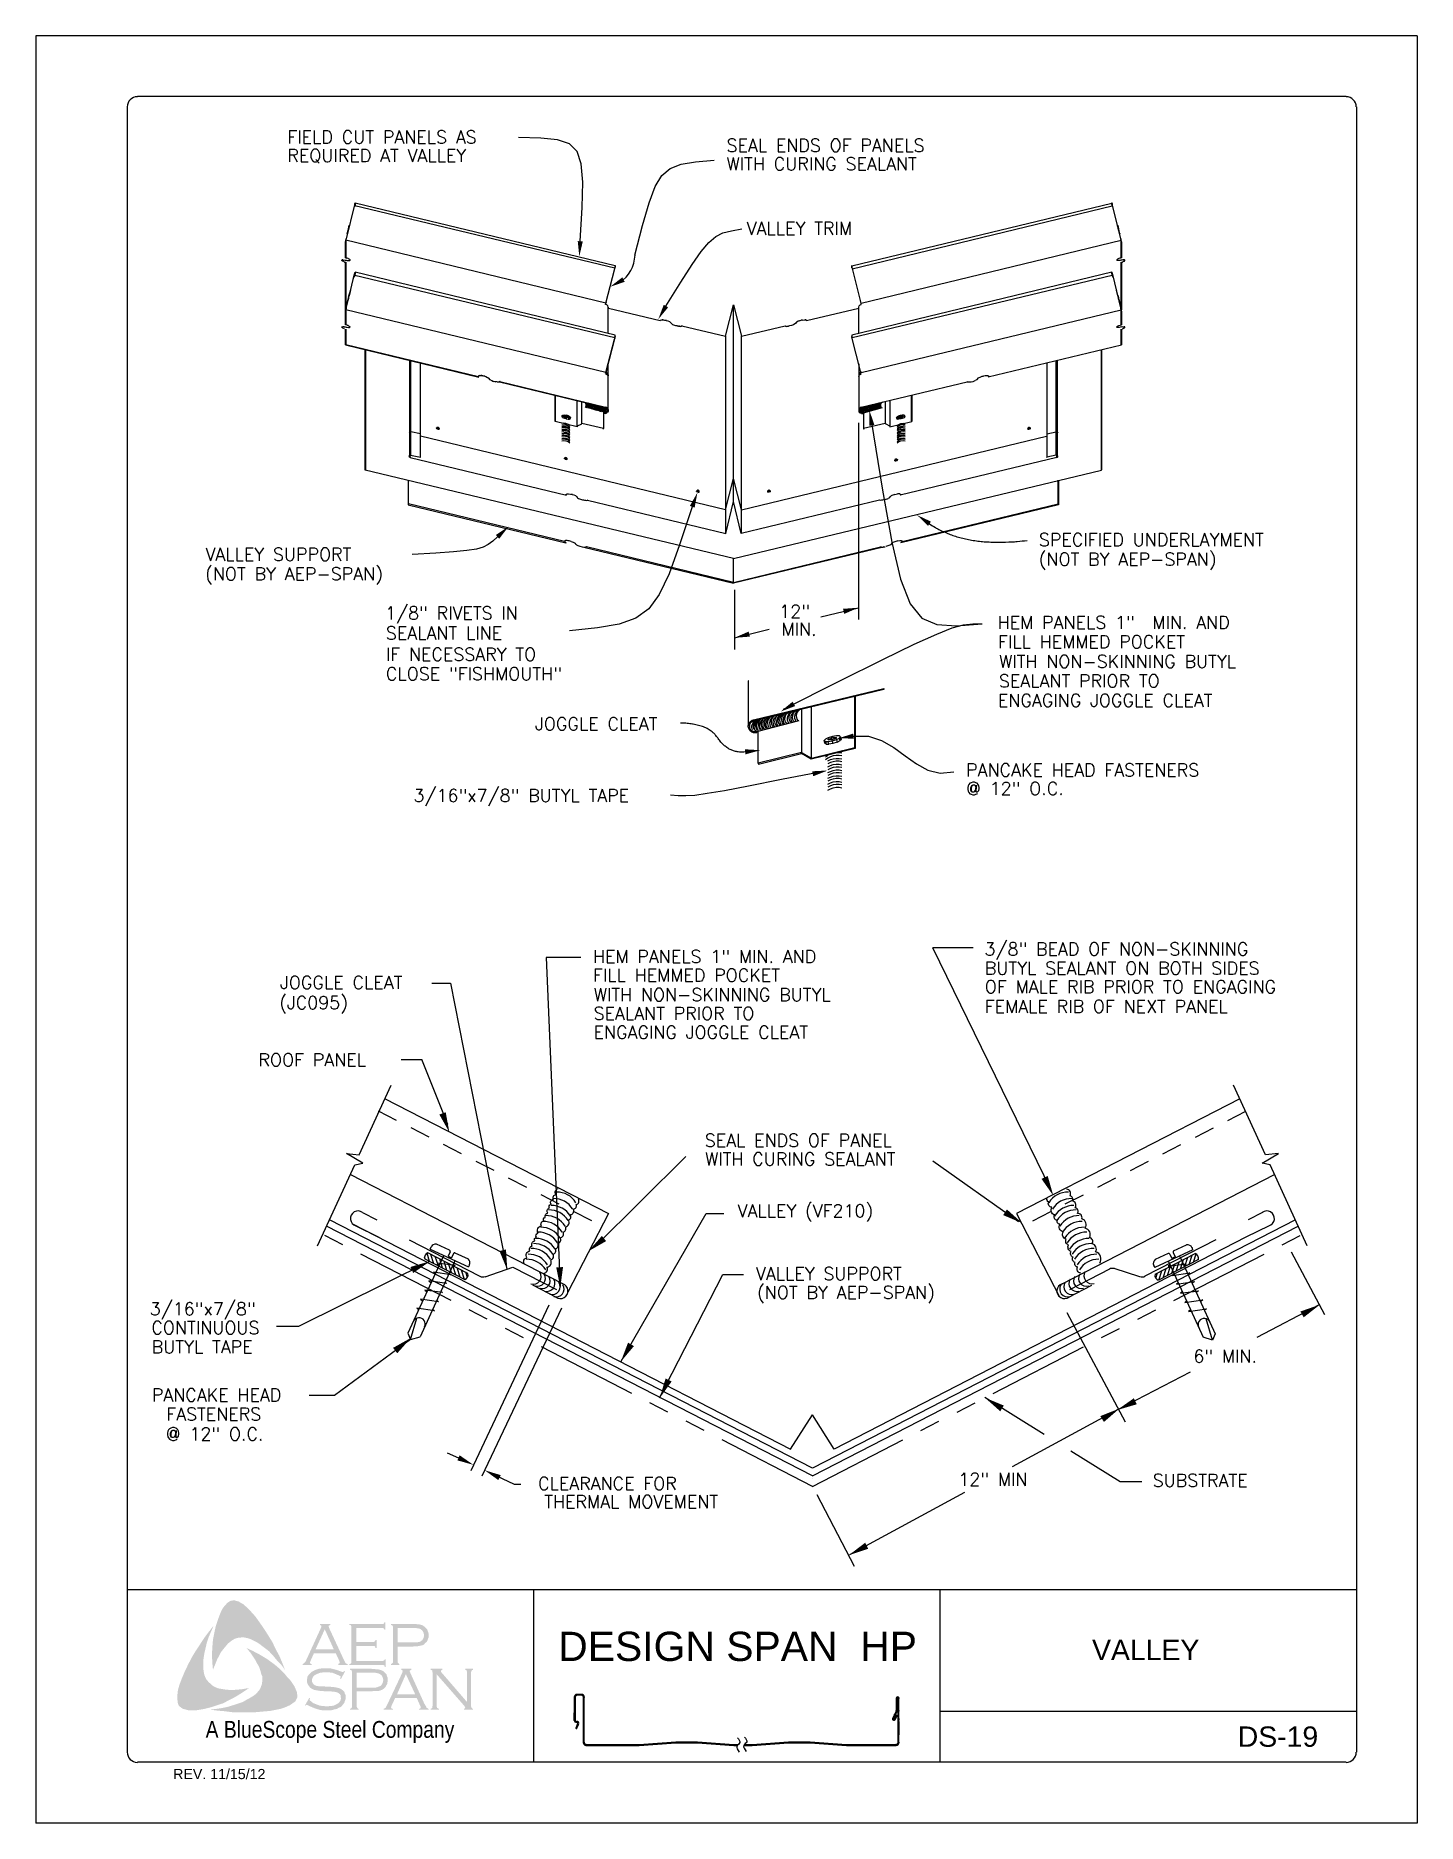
# Model space of a CAD drawing. Extents: x 128.3 to 136.8, y -37.9 to -26.9.
import ezdxf
from ezdxf.enums import TextEntityAlignment as Align

# ---------------------------------------------------------------- set-up
doc = ezdxf.new("R2010")
doc.units = 0
doc.header["$LTSCALE"] = 0.5
doc.header["$MEASUREMENT"] = 0
doc.linetypes.add('HIDDEN', pattern=[0.375, 0.25, -0.125])
doc.linetypes.add('PHANTOM', pattern=[2.5, 1.25, -0.25, 0.25, -0.25, 0.25, -0.25])
doc.layers.get('0').update_dxf_attribs({"linetype": 'CONTINUOUS'})
for name, color, linetype in [('13-TEXT', 7, 'CONTINUOUS'), ('BORDER', 9, 'CONTINUOUS'), ('DIM', 4, 'CONTINUOUS'), ('DWG', 2, 'CONTINUOUS'), ('LAYER_1', 160, 'CONTINUOUS')]:
    doc.layers.add(name, color=color, linetype=linetype)
doc.styles.add('ROMAND', font='romand.shx')
doc.styles.get("Standard").update_dxf_attribs({"font": 'romans.shx'})
doc.styles.add('STD', font='simplex.shx', dxfattribs={"height": 0.125})

msp = doc.modelspace()

# ---------------------------------------------------------------- texts
at = {"layer": 'BORDER', "attachment_point": 5, "style": 'ROMAND'}
for s, insert, char_height, width in [('\\pt1.98;{\\fArial|b0|i0|c0|p34;DESIGN SPAN  HP }', (132.621, -36.766), 0.18, 2.50147), ('\\pt1.375;{\\fArial|b0|i0|c0|p34;VALLEY}', (135.132, -36.787), 0.125, 2.50147), ('\\pt1.375;{\\fArial|b0|i0|c0|p34;DS-19}', (135.946, -37.321), 0.125, 0.60955), ('\\pt0.6875;{\\fArial|b0|i0|c0|p34;REV. 11/15/12}', (129.432, -37.551), 0.0625, 0.80556)]:
    msp.add_mtext(s, dxfattribs=dict(at, insert=insert, char_height=char_height, width=width))
at = {"layer": 'DIM'}
for s, height, p in [('FIELD CUT PANELS AS', 0.07875, (129.851, -27.516)), ('SEAL ENDS OF PANELS', 0.07875, (132.553, -27.567)), ('REQUIRED AT VALLEY', 0.07875, (129.851, -27.63)), ('WITH CURING SEALANT', 0.07875, (132.553, -27.681)), ('VALLEY TRIM', 0.07875, (132.677, -28.078)), ('SPECIFIED UNDERLAYMENT', 0.07875, (134.475, -29.994)), ('VALLEY SUPPORT', 0.07875, (129.347, -30.084)), ('(NOT BY AEP-SPAN)', 0.07875, (134.474, -30.114)), ('(NOT BY AEP-SPAN)', 0.07875, (129.345, -30.204)), ('1/8" RIVETS IN', 0.07875, (130.452, -30.445)), ('HEM PANELS 1"  MIN. AND', 0.07875, (134.221, -30.503)), ('SEALANT LINE', 0.07875, (130.457, -30.568)), ('FILL HEMMED POCKET', 0.07875, (134.223, -30.622)), ('IF NECESSARY TO', 0.07875, (130.457, -30.699)), ('WITH NON-SKINNING BUTYL', 0.07875, (134.23, -30.743)), ('CLOSE "FISHMOUTH"', 0.07875, (130.457, -30.819)), ('SEALANT PRIOR TO', 0.07875, (134.229, -30.863)), ('ENGAGING JOGGLE CLEAT', 0.07875, (134.223, -30.983)), ('JOGGLE CLEAT', 0.07875, (131.375, -31.127)), ('PANCAKE HEAD FASTENERS', 0.07875, (134.027, -31.411)), ('@ 12" O.C. ', 0.07875, (134.027, -31.525)), ('3/16"x7/8" BUTYL TAPE ', 0.07875, (130.627, -31.568)), ('3/8" BEAD OF NON-SKINNING', 0.07875, (134.14, -32.513)), ('HEM PANELS 1" MIN. AND', 0.07875, (131.731, -32.559)), ('BUTYL SEALANT ON BOTH SIDES', 0.07875, (134.142, -32.631)), ('JOGGLE CLEAT', 0.07875, (129.806, -32.719)), ('FILL HEMMED POCKET', 0.07875, (131.731, -32.674)), ('OF MALE RIB PRIOR TO ENGAGING', 0.07875, (134.142, -32.745)), ('(JC095)', 0.0788, (129.801, -32.843)), ('WITH NON-SKINNING BUTYL', 0.07875, (131.736, -32.794)), ('SEALANT PRIOR TO', 0.07875, (131.735, -32.909)), ('FEMALE RIB OF NEXT PANEL', 0.07875, (134.142, -32.866)), ('ENGAGING JOGGLE CLEAT', 0.07875, (131.735, -33.025)), ('ROOF PANEL', 0.0788, (129.673, -33.195)), ('SEAL ENDS OF PANEL', 0.07875, (132.419, -33.69)), ('WITH CURING SEALANT', 0.07875, (132.421, -33.805)), ('VALLEY (VF210) ', 0.07875, (132.621, -34.124)), ('VALLEY SUPPORT', 0.07875, (132.734, -34.511)), ('(NOT BY AEP-SPAN)', 0.07875, (132.741, -34.626)), ('3/16"x7/8"', 0.0788, (129.004, -34.727)), ('CONTINUOUS', 0.0788, (129.014, -34.843)), ('BUTYL TAPE ', 0.07875, (129.016, -34.961)), ('PANCAKE HEAD', 0.07875, (129.017, -35.257)), ('SUBSTRATE', 0.0788, (135.175, -35.783))]:
    msp.add_text(s, height=height, dxfattribs=at).set_placement(p)
for s, p in [('12"', (132.972, -30.435)), ('MIN.', (132.999, -30.545))]:
    msp.add_text(s, height=0.0788, dxfattribs=at).set_placement(p, align=Align.CENTER)
msp.add_text('6" MIN.', height=0.0788, dxfattribs=at).set_placement((135.621, -34.979), align=Align.MIDDLE)
for s, height, p in [('FASTENERS ', 0.0788, (129.744, -35.375)), ('@ 12" O.C.', 0.0788, (129.704, -35.497)), ('CLEARANCE FOR', 0.07875, (132.247, -35.802)), ('THERMAL MOVEMENT', 0.07875, (132.501, -35.914))]:
    msp.add_text(s, height=height, dxfattribs=at).set_placement(p, align=Align.RIGHT)
msp.add_text('12" MIN', height=0.0788, dxfattribs=at).set_placement((134.192, -35.737), align=Align.MIDDLE_CENTER)

# ---------------------------------------------------------------- blocks, each defined once
blk = doc.blocks.new('arrow')
at = {"layer": 'DIM', "color": 5}
blk.add_solid([(-0.017, 0.102), (0.017, 0.102), (0, 0)], dxfattribs=at)
blk = doc.blocks.new('Blue Logo')
at = {"layer": 'LAYER_1'}
for points in [[(-1.711, 0.897), (-1.683, 0.858), (-1.657, 0.82), (-1.632, 0.781), (-1.606, 0.739), (-1.586, 0.696), (-1.564, 0.656), (-1.545, 0.611), (-1.529, 0.569), (-1.551, 0.599), (-1.578, 0.627), (-1.602, 0.656), (-1.628, 0.684), (-1.657, 0.706), (-1.687, 0.729), (-1.703, 0.739), (-1.719, 0.747), (-1.738, 0.757), (-1.756, 0.763), (-1.774, 0.767), (-1.788, 0.769), (-1.806, 0.767), (-1.823, 0.765), (-1.839, 0.759), (-1.853, 0.751), (-1.867, 0.741), (-1.879, 0.731), (-1.895, 0.712), (-1.91, 0.694), (-1.924, 0.676), (-1.934, 0.656), (-1.946, 0.633), (-1.954, 0.613), (-1.972, 0.569), (-1.976, 0.613), (-1.978, 0.662), (-1.976, 0.706), (-1.972, 0.753), (-1.964, 0.795), (-1.954, 0.84), (-1.94, 0.882), (-1.924, 0.923), (-1.912, 0.947), (-1.903, 0.959), (-1.893, 0.969), (-1.885, 0.98), (-1.873, 0.988), (-1.861, 0.994), (-1.847, 0.996), (-1.837, 0.996), (-1.827, 0.992), (-1.814, 0.99), (-1.806, 0.984), (-1.786, 0.973), (-1.77, 0.959), (-1.754, 0.943), (-1.738, 0.927), (-1.711, 0.897)], [(-2.029, 0.557), (-2.025, 0.538), (-2.019, 0.522), (-2.011, 0.508), (-1.999, 0.494), (-1.986, 0.482), (-1.972, 0.47), (-1.956, 0.461), (-1.94, 0.455), (-1.918, 0.451), (-1.893, 0.447), (-1.869, 0.445), (-1.845, 0.445), (-1.821, 0.447), (-1.796, 0.449), (-1.75, 0.457), (-1.788, 0.431), (-1.829, 0.405), (-1.871, 0.383), (-1.912, 0.362), (-1.956, 0.348), (-1.978, 0.34), (-2.003, 0.334), (-2.025, 0.328), (-2.049, 0.324), (-2.073, 0.32), (-2.096, 0.32), (-2.122, 0.32), (-2.132, 0.322), (-2.144, 0.326), (-2.156, 0.328), (-2.165, 0.334), (-2.175, 0.342), (-2.183, 0.35), (-2.187, 0.36), (-2.189, 0.37), (-2.191, 0.391), (-2.191, 0.411), (-2.189, 0.433), (-2.185, 0.453), (-2.179, 0.474), (-2.165, 0.512), (-2.146, 0.557), (-2.126, 0.599), (-2.104, 0.642), (-2.08, 0.682), (-2.053, 0.723), (-2.027, 0.763), (-1.999, 0.801), (-1.968, 0.84), (-1.997, 0.773), (-2.009, 0.739), (-2.017, 0.704), (-2.025, 0.67), (-2.031, 0.631), (-2.031, 0.613), (-2.031, 0.595), (-2.031, 0.575), (-2.029, 0.557)], [(-1.09, 0.716), (-1.09, 0.623), (-0.93, 0.623), (-0.924, 0.623), (-0.92, 0.627), (-0.916, 0.629), (-0.916, 0.633), (-0.91, 0.633), (-0.91, 0.587), (-0.916, 0.587), (-0.916, 0.593), (-0.92, 0.597), (-0.924, 0.599), (-0.93, 0.599), (-1.133, 0.599), (-1.133, 0.605), (-1.124, 0.607), (-1.122, 0.611), (-1.12, 0.613), (-1.12, 0.621), (-1.12, 0.83), (-1.12, 0.836), (-1.122, 0.84), (-1.126, 0.844), (-1.133, 0.844), (-1.133, 0.85), (-0.932, 0.85), (-0.926, 0.85), (-0.922, 0.852), (-0.92, 0.856), (-0.916, 0.862), (-0.912, 0.862), (-0.912, 0.816), (-0.916, 0.816), (-0.92, 0.822), (-0.922, 0.824), (-0.926, 0.826), (-0.932, 0.826), (-1.09, 0.826), (-1.09, 0.741), (-0.987, 0.741), (-0.981, 0.741), (-0.977, 0.743), (-0.973, 0.747), (-0.973, 0.753), (-0.965, 0.753), (-0.965, 0.704), (-0.973, 0.704), (-0.973, 0.71), (-0.977, 0.714), (-0.981, 0.716), (-0.987, 0.716), (-1.09, 0.716)], [(-1.47, 0.466), (-1.46, 0.443), (-1.456, 0.433), (-1.454, 0.419), (-1.452, 0.407), (-1.454, 0.397), (-1.46, 0.385), (-1.466, 0.374), (-1.483, 0.362), (-1.501, 0.35), (-1.519, 0.342), (-1.539, 0.334), (-1.559, 0.328), (-1.58, 0.324), (-1.62, 0.316), (-1.667, 0.312), (-1.711, 0.308), (-1.76, 0.308), (-1.806, 0.308), (-1.853, 0.308), (-1.899, 0.314), (-1.946, 0.318), (-1.99, 0.324), (-1.954, 0.328), (-1.914, 0.334), (-1.877, 0.342), (-1.839, 0.354), (-1.802, 0.366), (-1.786, 0.372), (-1.768, 0.383), (-1.752, 0.391), (-1.736, 0.401), (-1.719, 0.411), (-1.703, 0.425), (-1.693, 0.437), (-1.683, 0.449), (-1.677, 0.464), (-1.671, 0.48), (-1.669, 0.496), (-1.669, 0.512), (-1.669, 0.53), (-1.675, 0.544), (-1.681, 0.567), (-1.689, 0.589), (-1.701, 0.609), (-1.711, 0.629), (-1.725, 0.65), (-1.738, 0.67), (-1.766, 0.704), (-1.725, 0.684), (-1.683, 0.662), (-1.64, 0.636), (-1.6, 0.607), (-1.582, 0.593), (-1.564, 0.577), (-1.545, 0.559), (-1.529, 0.542), (-1.513, 0.522), (-1.497, 0.506), (-1.483, 0.486), (-1.47, 0.466)], [(-1.159, 0.559), (-1.185, 0.512), (-1.189, 0.514), (-1.187, 0.524), (-1.187, 0.528), (-1.189, 0.53), (-1.201, 0.536), (-1.22, 0.544), (-1.238, 0.551), (-1.258, 0.553), (-1.278, 0.553), (-1.294, 0.553), (-1.311, 0.551), (-1.325, 0.546), (-1.339, 0.54), (-1.349, 0.534), (-1.357, 0.524), (-1.361, 0.516), (-1.363, 0.504), (-1.363, 0.496), (-1.359, 0.488), (-1.353, 0.48), (-1.345, 0.474), (-1.335, 0.47), (-1.321, 0.468), (-1.278, 0.466), (-1.242, 0.464), (-1.216, 0.461), (-1.201, 0.457), (-1.187, 0.453), (-1.179, 0.447), (-1.173, 0.443), (-1.167, 0.437), (-1.163, 0.431), (-1.161, 0.423), (-1.157, 0.417), (-1.155, 0.407), (-1.155, 0.399), (-1.157, 0.383), (-1.161, 0.377), (-1.163, 0.368), (-1.167, 0.362), (-1.171, 0.356), (-1.183, 0.342), (-1.191, 0.338), (-1.201, 0.334), (-1.209, 0.328), (-1.222, 0.326), (-1.244, 0.32), (-1.27, 0.32), (-1.298, 0.32), (-1.313, 0.322), (-1.327, 0.326), (-1.351, 0.334), (-1.383, 0.348), (-1.394, 0.354), (-1.398, 0.352), (-1.402, 0.348), (-1.406, 0.35), (-1.379, 0.397), (-1.375, 0.393), (-1.377, 0.383), (-1.375, 0.381), (-1.371, 0.377), (-1.355, 0.364), (-1.335, 0.356), (-1.313, 0.348), (-1.292, 0.346), (-1.272, 0.344), (-1.25, 0.346), (-1.23, 0.348), (-1.213, 0.356), (-1.201, 0.364), (-1.193, 0.372), (-1.187, 0.381), (-1.185, 0.389), (-1.185, 0.397), (-1.187, 0.409), (-1.187, 0.413), (-1.191, 0.419), (-1.199, 0.425), (-1.211, 0.431), (-1.222, 0.433), (-1.23, 0.435), (-1.284, 0.437), (-1.313, 0.439), (-1.335, 0.443), (-1.349, 0.445), (-1.365, 0.453), (-1.371, 0.457), (-1.375, 0.461), (-1.381, 0.468), (-1.385, 0.474), (-1.39, 0.482), (-1.392, 0.488), (-1.394, 0.496), (-1.394, 0.502), (-1.392, 0.516), (-1.39, 0.528), (-1.383, 0.538), (-1.373, 0.549), (-1.365, 0.557), (-1.355, 0.561), (-1.345, 0.567), (-1.333, 0.571), (-1.321, 0.575), (-1.307, 0.577), (-1.292, 0.579), (-1.276, 0.579), (-1.252, 0.579), (-1.23, 0.573), (-1.207, 0.567), (-1.181, 0.557), (-1.173, 0.555), (-1.169, 0.557), (-1.165, 0.561), (-1.159, 0.559)], [(-0.596, 0.542), (-0.596, 0.346), (-0.594, 0.338), (-0.592, 0.334), (-0.588, 0.332), (-0.582, 0.328), (-0.582, 0.324), (-0.633, 0.324), (-0.633, 0.328), (-0.627, 0.332), (-0.623, 0.334), (-0.623, 0.338), (-0.621, 0.346), (-0.621, 0.553), (-0.623, 0.559), (-0.623, 0.565), (-0.627, 0.567), (-0.633, 0.569), (-0.633, 0.575), (-0.56, 0.575), (-0.56, 0.569), (-0.568, 0.565), (-0.568, 0.563), (-0.568, 0.561), (-0.568, 0.555), (-0.56, 0.546), (-0.408, 0.37), (-0.408, 0.553), (-0.41, 0.559), (-0.412, 0.565), (-0.414, 0.567), (-0.42, 0.569), (-0.42, 0.575), (-0.372, 0.575), (-0.372, 0.569), (-0.378, 0.567), (-0.38, 0.565), (-0.382, 0.559), (-0.384, 0.553), (-0.384, 0.346), (-0.382, 0.338), (-0.38, 0.334), (-0.378, 0.332), (-0.372, 0.328), (-0.372, 0.324), (-0.428, 0.324), (-0.428, 0.328), (-0.422, 0.332), (-0.42, 0.334), (-0.42, 0.336), (-0.422, 0.342), (-0.428, 0.35), (-0.596, 0.542)]]:
    blk.add_hatch(color=7, dxfattribs=at).paths.add_polyline_path(points)
h = blk.add_hatch(color=7, dxfattribs=at)
edge = h.paths.add_edge_path(flags=16)
edge.add_spline(control_points=[(-1.228, 0.694), (-1.228, 0.694), (-1.284, 0.818), (-1.284, 0.818), (-1.284, 0.818), (-1.341, 0.694), (-1.341, 0.694), (-1.341, 0.694), (-1.228, 0.694), (-1.228, 0.694), (-1.228, 0.694), (-1.228, 0.694), (-1.228, 0.694), (-1.228, 0.694), (-1.228, 0.694), (-1.228, 0.694)], knot_values=[0, 0, 0, 0, 1, 1, 1, 2, 2, 2, 3, 3, 3, 4, 4, 4, 5, 5, 5, 5], degree=3, periodic=0)
edge = h.paths.add_edge_path()
edge.add_spline(control_points=[(-1.216, 0.67), (-1.216, 0.67), (-1.351, 0.67), (-1.351, 0.67), (-1.351, 0.67), (-1.373, 0.621), (-1.373, 0.621), (-1.373, 0.621), (-1.373, 0.621), (-1.373, 0.621), (-1.373, 0.621), (-1.375, 0.613), (-1.375, 0.613), (-1.375, 0.613), (-1.375, 0.613), (-1.375, 0.613), (-1.375, 0.613), (-1.375, 0.611), (-1.375, 0.611), (-1.375, 0.611), (-1.373, 0.607), (-1.373, 0.607), (-1.373, 0.607), (-1.365, 0.605), (-1.365, 0.605), (-1.365, 0.605), (-1.365, 0.599), (-1.365, 0.599), (-1.365, 0.599), (-1.42, 0.599), (-1.42, 0.599), (-1.42, 0.599), (-1.42, 0.605), (-1.42, 0.605), (-1.42, 0.605), (-1.42, 0.605), (-1.42, 0.605), (-1.42, 0.605), (-1.414, 0.607), (-1.414, 0.607), (-1.414, 0.607), (-1.41, 0.611), (-1.41, 0.611), (-1.41, 0.611), (-1.41, 0.611), (-1.41, 0.611), (-1.41, 0.611), (-1.404, 0.617), (-1.404, 0.617), (-1.404, 0.617), (-1.398, 0.629), (-1.398, 0.629), (-1.398, 0.629), (-1.307, 0.828), (-1.307, 0.828), (-1.307, 0.828), (-1.307, 0.828), (-1.307, 0.828), (-1.307, 0.828), (-1.305, 0.836), (-1.305, 0.836), (-1.305, 0.836), (-1.305, 0.836), (-1.305, 0.836), (-1.305, 0.836), (-1.305, 0.84), (-1.305, 0.84), (-1.305, 0.84), (-1.307, 0.842), (-1.307, 0.842), (-1.307, 0.842), (-1.313, 0.844), (-1.313, 0.844), (-1.313, 0.844), (-1.313, 0.85), (-1.313, 0.85), (-1.313, 0.85), (-1.25, 0.85), (-1.25, 0.85), (-1.25, 0.85), (-1.25, 0.844), (-1.25, 0.844), (-1.25, 0.844), (-1.25, 0.844), (-1.25, 0.844), (-1.25, 0.844), (-1.258, 0.842), (-1.258, 0.842), (-1.258, 0.842), (-1.26, 0.84), (-1.26, 0.84), (-1.26, 0.84), (-1.26, 0.836), (-1.26, 0.836), (-1.26, 0.836), (-1.26, 0.836), (-1.26, 0.836), (-1.26, 0.836), (-1.258, 0.828), (-1.258, 0.828), (-1.258, 0.828), (-1.169, 0.636), (-1.169, 0.636), (-1.169, 0.636), (-1.169, 0.636), (-1.169, 0.636), (-1.169, 0.636), (-1.161, 0.621), (-1.161, 0.621), (-1.161, 0.621), (-1.157, 0.611), (-1.157, 0.611), (-1.157, 0.611), (-1.157, 0.611), (-1.157, 0.611), (-1.157, 0.611), (-1.153, 0.607), (-1.153, 0.607), (-1.153, 0.607), (-1.143, 0.605), (-1.143, 0.605), (-1.143, 0.605), (-1.143, 0.599), (-1.143, 0.599), (-1.143, 0.599), (-1.201, 0.599), (-1.201, 0.599), (-1.201, 0.599), (-1.201, 0.605), (-1.201, 0.605), (-1.201, 0.605), (-1.201, 0.605), (-1.201, 0.605), (-1.201, 0.605), (-1.197, 0.607), (-1.197, 0.607), (-1.197, 0.607), (-1.195, 0.607), (-1.195, 0.607), (-1.195, 0.607), (-1.193, 0.611), (-1.193, 0.611), (-1.193, 0.611), (-1.191, 0.613), (-1.191, 0.613), (-1.191, 0.613), (-1.191, 0.613), (-1.191, 0.613), (-1.191, 0.613), (-1.193, 0.617), (-1.193, 0.617), (-1.193, 0.617), (-1.195, 0.625), (-1.195, 0.625), (-1.195, 0.625), (-1.216, 0.67), (-1.216, 0.67), (-1.216, 0.67), (-1.216, 0.67), (-1.216, 0.67), (-1.216, 0.67), (-1.216, 0.67), (-1.216, 0.67)], knot_values=[0, 0, 0, 0, 1, 1, 1, 2, 2, 2, 3, 3, 3, 4, 4, 4, 5, 5, 5, 6, 6, 6, 7, 7, 7, 8, 8, 8, 9, 9, 9, 10, 10, 10, 11, 11, 11, 12, 12, 12, 13, 13, 13, 14, 14, 14, 15, 15, 15, 16, 16, 16, 17, 17, 17, 18, 18, 18, 19, 19, 19, 20, 20, 20, 21, 21, 21, 22, 22, 22, 23, 23, 23, 24, 24, 24, 25, 25, 25, 26, 26, 26, 27, 27, 27, 28, 28, 28, 29, 29, 29, 30, 30, 30, 31, 31, 31, 32, 32, 32, 33, 33, 33, 34, 34, 34, 35, 35, 35, 36, 36, 36, 37, 37, 37, 38, 38, 38, 39, 39, 39, 40, 40, 40, 41, 41, 41, 42, 42, 42, 43, 43, 43, 44, 44, 44, 45, 45, 45, 46, 46, 46, 47, 47, 47, 48, 48, 48, 49, 49, 49, 50, 50, 50, 51, 51, 51, 52, 52, 52, 53, 53, 53, 54, 54, 54, 54], degree=3, periodic=0)
h = blk.add_hatch(color=7, dxfattribs=at)
edge = h.paths.add_edge_path(flags=16)
edge.add_spline(control_points=[(-0.835, 0.737), (-0.835, 0.737), (-0.742, 0.737), (-0.742, 0.737), (-0.742, 0.737), (-0.742, 0.737), (-0.742, 0.737), (-0.742, 0.737), (-0.724, 0.737), (-0.724, 0.737), (-0.724, 0.737), (-0.71, 0.739), (-0.71, 0.739), (-0.71, 0.739), (-0.71, 0.739), (-0.71, 0.739), (-0.71, 0.739), (-0.7, 0.741), (-0.7, 0.741), (-0.7, 0.741), (-0.693, 0.745), (-0.693, 0.745), (-0.693, 0.745), (-0.693, 0.745), (-0.693, 0.745), (-0.693, 0.745), (-0.685, 0.751), (-0.685, 0.751), (-0.685, 0.751), (-0.679, 0.759), (-0.679, 0.759), (-0.679, 0.759), (-0.675, 0.769), (-0.675, 0.769), (-0.675, 0.769), (-0.673, 0.781), (-0.673, 0.781), (-0.673, 0.781), (-0.673, 0.781), (-0.673, 0.781), (-0.673, 0.781), (-0.675, 0.793), (-0.675, 0.793), (-0.675, 0.793), (-0.679, 0.803), (-0.679, 0.803), (-0.679, 0.803), (-0.685, 0.812), (-0.685, 0.812), (-0.685, 0.812), (-0.693, 0.818), (-0.693, 0.818), (-0.693, 0.818), (-0.693, 0.818), (-0.693, 0.818), (-0.693, 0.818), (-0.7, 0.822), (-0.7, 0.822), (-0.7, 0.822), (-0.71, 0.824), (-0.71, 0.824), (-0.71, 0.824), (-0.71, 0.824), (-0.71, 0.824), (-0.71, 0.824), (-0.724, 0.826), (-0.724, 0.826), (-0.724, 0.826), (-0.742, 0.826), (-0.742, 0.826), (-0.742, 0.826), (-0.835, 0.826), (-0.835, 0.826), (-0.835, 0.826), (-0.835, 0.737), (-0.835, 0.737), (-0.835, 0.737), (-0.835, 0.737), (-0.835, 0.737), (-0.835, 0.737), (-0.835, 0.737), (-0.835, 0.737)], knot_values=[0, 0, 0, 0, 1, 1, 1, 2, 2, 2, 3, 3, 3, 4, 4, 4, 5, 5, 5, 6, 6, 6, 7, 7, 7, 8, 8, 8, 9, 9, 9, 10, 10, 10, 11, 11, 11, 12, 12, 12, 13, 13, 13, 14, 14, 14, 15, 15, 15, 16, 16, 16, 17, 17, 17, 18, 18, 18, 19, 19, 19, 20, 20, 20, 21, 21, 21, 22, 22, 22, 23, 23, 23, 24, 24, 24, 25, 25, 25, 26, 26, 26, 27, 27, 27, 27], degree=3, periodic=0)
edge = h.paths.add_edge_path()
edge.add_spline(control_points=[(-0.835, 0.712), (-0.835, 0.712), (-0.835, 0.619), (-0.835, 0.619), (-0.835, 0.619), (-0.835, 0.619), (-0.835, 0.619), (-0.835, 0.619), (-0.835, 0.613), (-0.835, 0.613), (-0.835, 0.613), (-0.833, 0.611), (-0.833, 0.611), (-0.833, 0.611), (-0.833, 0.611), (-0.833, 0.611), (-0.833, 0.611), (-0.829, 0.607), (-0.829, 0.607), (-0.829, 0.607), (-0.825, 0.605), (-0.825, 0.605), (-0.825, 0.605), (-0.825, 0.599), (-0.825, 0.599), (-0.825, 0.599), (-0.876, 0.599), (-0.876, 0.599), (-0.876, 0.599), (-0.876, 0.605), (-0.876, 0.605), (-0.876, 0.605), (-0.876, 0.605), (-0.876, 0.605), (-0.876, 0.605), (-0.872, 0.607), (-0.872, 0.607), (-0.872, 0.607), (-0.867, 0.611), (-0.867, 0.611), (-0.867, 0.611), (-0.867, 0.611), (-0.867, 0.611), (-0.867, 0.611), (-0.865, 0.613), (-0.865, 0.613), (-0.865, 0.613), (-0.865, 0.619), (-0.865, 0.619), (-0.865, 0.619), (-0.865, 0.832), (-0.865, 0.832), (-0.865, 0.832), (-0.865, 0.832), (-0.865, 0.832), (-0.865, 0.832), (-0.865, 0.836), (-0.865, 0.836), (-0.865, 0.836), (-0.867, 0.84), (-0.867, 0.84), (-0.867, 0.84), (-0.867, 0.84), (-0.867, 0.84), (-0.867, 0.84), (-0.872, 0.844), (-0.872, 0.844), (-0.872, 0.844), (-0.876, 0.844), (-0.876, 0.844), (-0.876, 0.844), (-0.876, 0.85), (-0.876, 0.85), (-0.876, 0.85), (-0.744, 0.85), (-0.744, 0.85), (-0.744, 0.85), (-0.744, 0.85), (-0.744, 0.85), (-0.744, 0.85), (-0.72, 0.85), (-0.72, 0.85), (-0.72, 0.85), (-0.7, 0.848), (-0.7, 0.848), (-0.7, 0.848), (-0.7, 0.848), (-0.7, 0.848), (-0.7, 0.848), (-0.685, 0.844), (-0.685, 0.844), (-0.685, 0.844), (-0.673, 0.836), (-0.673, 0.836), (-0.673, 0.836), (-0.673, 0.836), (-0.673, 0.836), (-0.673, 0.836), (-0.667, 0.832), (-0.667, 0.832), (-0.667, 0.832), (-0.663, 0.828), (-0.663, 0.828), (-0.663, 0.828), (-0.653, 0.816), (-0.653, 0.816), (-0.653, 0.816), (-0.653, 0.816), (-0.653, 0.816), (-0.653, 0.816), (-0.651, 0.808), (-0.651, 0.808), (-0.651, 0.808), (-0.647, 0.799), (-0.647, 0.799), (-0.647, 0.799), (-0.645, 0.791), (-0.645, 0.791), (-0.645, 0.791), (-0.645, 0.781), (-0.645, 0.781), (-0.645, 0.781), (-0.645, 0.781), (-0.645, 0.781), (-0.645, 0.781), (-0.645, 0.769), (-0.645, 0.769), (-0.645, 0.769), (-0.649, 0.759), (-0.649, 0.759), (-0.649, 0.759), (-0.653, 0.747), (-0.653, 0.747), (-0.653, 0.747), (-0.659, 0.739), (-0.659, 0.739), (-0.659, 0.739), (-0.659, 0.739), (-0.659, 0.739), (-0.659, 0.739), (-0.667, 0.733), (-0.667, 0.733), (-0.667, 0.733), (-0.673, 0.725), (-0.673, 0.725), (-0.673, 0.725), (-0.681, 0.721), (-0.681, 0.721), (-0.681, 0.721), (-0.691, 0.718), (-0.691, 0.718), (-0.691, 0.718), (-0.691, 0.718), (-0.691, 0.718), (-0.691, 0.718), (-0.702, 0.716), (-0.702, 0.716), (-0.702, 0.716), (-0.714, 0.714), (-0.714, 0.714), (-0.714, 0.714), (-0.744, 0.712), (-0.744, 0.712), (-0.744, 0.712), (-0.835, 0.712), (-0.835, 0.712), (-0.835, 0.712), (-0.835, 0.712), (-0.835, 0.712), (-0.835, 0.712), (-0.835, 0.712), (-0.835, 0.712)], knot_values=[0, 0, 0, 0, 1, 1, 1, 2, 2, 2, 3, 3, 3, 4, 4, 4, 5, 5, 5, 6, 6, 6, 7, 7, 7, 8, 8, 8, 9, 9, 9, 10, 10, 10, 11, 11, 11, 12, 12, 12, 13, 13, 13, 14, 14, 14, 15, 15, 15, 16, 16, 16, 17, 17, 17, 18, 18, 18, 19, 19, 19, 20, 20, 20, 21, 21, 21, 22, 22, 22, 23, 23, 23, 24, 24, 24, 25, 25, 25, 26, 26, 26, 27, 27, 27, 28, 28, 28, 29, 29, 29, 30, 30, 30, 31, 31, 31, 32, 32, 32, 33, 33, 33, 34, 34, 34, 35, 35, 35, 36, 36, 36, 37, 37, 37, 38, 38, 38, 39, 39, 39, 40, 40, 40, 41, 41, 41, 42, 42, 42, 43, 43, 43, 44, 44, 44, 45, 45, 45, 46, 46, 46, 47, 47, 47, 48, 48, 48, 49, 49, 49, 50, 50, 50, 51, 51, 51, 52, 52, 52, 53, 53, 53, 54, 54, 54, 55, 55, 55, 56, 56, 56, 57, 57, 57, 57], degree=3, periodic=0)
h = blk.add_hatch(color=7, dxfattribs=at)
edge = h.paths.add_edge_path(flags=16)
edge.add_spline(control_points=[(-1.088, 0.459), (-1.088, 0.459), (-0.993, 0.459), (-0.993, 0.459), (-0.993, 0.459), (-0.993, 0.459), (-0.993, 0.459), (-0.993, 0.459), (-0.975, 0.459), (-0.975, 0.459), (-0.975, 0.459), (-0.963, 0.461), (-0.963, 0.461), (-0.963, 0.461), (-0.963, 0.461), (-0.963, 0.461), (-0.963, 0.461), (-0.952, 0.466), (-0.952, 0.466), (-0.952, 0.466), (-0.944, 0.468), (-0.944, 0.468), (-0.944, 0.468), (-0.944, 0.468), (-0.944, 0.468), (-0.944, 0.468), (-0.936, 0.474), (-0.936, 0.474), (-0.936, 0.474), (-0.93, 0.484), (-0.93, 0.484), (-0.93, 0.484), (-0.926, 0.494), (-0.926, 0.494), (-0.926, 0.494), (-0.924, 0.506), (-0.924, 0.506), (-0.924, 0.506), (-0.924, 0.506), (-0.924, 0.506), (-0.924, 0.506), (-0.926, 0.516), (-0.926, 0.516), (-0.926, 0.516), (-0.93, 0.528), (-0.93, 0.528), (-0.93, 0.528), (-0.936, 0.536), (-0.936, 0.536), (-0.936, 0.536), (-0.944, 0.542), (-0.944, 0.542), (-0.944, 0.542), (-0.944, 0.542), (-0.944, 0.542), (-0.944, 0.542), (-0.952, 0.546), (-0.952, 0.546), (-0.952, 0.546), (-0.963, 0.549), (-0.963, 0.549), (-0.963, 0.549), (-0.963, 0.549), (-0.963, 0.549), (-0.963, 0.549), (-0.975, 0.551), (-0.975, 0.551), (-0.975, 0.551), (-0.993, 0.551), (-0.993, 0.551), (-0.993, 0.551), (-1.088, 0.551), (-1.088, 0.551), (-1.088, 0.551), (-1.088, 0.459), (-1.088, 0.459), (-1.088, 0.459), (-1.088, 0.459), (-1.088, 0.459), (-1.088, 0.459), (-1.088, 0.459), (-1.088, 0.459)], knot_values=[0, 0, 0, 0, 1, 1, 1, 2, 2, 2, 3, 3, 3, 4, 4, 4, 5, 5, 5, 6, 6, 6, 7, 7, 7, 8, 8, 8, 9, 9, 9, 10, 10, 10, 11, 11, 11, 12, 12, 12, 13, 13, 13, 14, 14, 14, 15, 15, 15, 16, 16, 16, 17, 17, 17, 18, 18, 18, 19, 19, 19, 20, 20, 20, 21, 21, 21, 22, 22, 22, 23, 23, 23, 24, 24, 24, 25, 25, 25, 26, 26, 26, 27, 27, 27, 27], degree=3, periodic=0)
edge = h.paths.add_edge_path()
edge.add_spline(control_points=[(-1.088, 0.437), (-1.088, 0.437), (-1.088, 0.342), (-1.088, 0.342), (-1.088, 0.342), (-1.088, 0.342), (-1.088, 0.342), (-1.088, 0.342), (-1.086, 0.338), (-1.086, 0.338), (-1.086, 0.338), (-1.084, 0.334), (-1.084, 0.334), (-1.084, 0.334), (-1.084, 0.334), (-1.084, 0.334), (-1.084, 0.334), (-1.082, 0.332), (-1.082, 0.332), (-1.082, 0.332), (-1.076, 0.328), (-1.076, 0.328), (-1.076, 0.328), (-1.076, 0.324), (-1.076, 0.324), (-1.076, 0.324), (-1.128, 0.324), (-1.128, 0.324), (-1.128, 0.324), (-1.128, 0.328), (-1.128, 0.328), (-1.128, 0.328), (-1.128, 0.328), (-1.128, 0.328), (-1.128, 0.328), (-1.122, 0.332), (-1.122, 0.332), (-1.122, 0.332), (-1.118, 0.334), (-1.118, 0.334), (-1.118, 0.334), (-1.118, 0.334), (-1.118, 0.334), (-1.118, 0.334), (-1.118, 0.338), (-1.118, 0.338), (-1.118, 0.338), (-1.116, 0.342), (-1.116, 0.342), (-1.116, 0.342), (-1.116, 0.557), (-1.116, 0.557), (-1.116, 0.557), (-1.116, 0.557), (-1.116, 0.557), (-1.116, 0.557), (-1.118, 0.561), (-1.118, 0.561), (-1.118, 0.561), (-1.118, 0.565), (-1.118, 0.565), (-1.118, 0.565), (-1.118, 0.565), (-1.118, 0.565), (-1.118, 0.565), (-1.122, 0.567), (-1.122, 0.567), (-1.122, 0.567), (-1.128, 0.569), (-1.128, 0.569), (-1.128, 0.569), (-1.128, 0.575), (-1.128, 0.575), (-1.128, 0.575), (-0.997, 0.575), (-0.997, 0.575), (-0.997, 0.575), (-0.997, 0.575), (-0.997, 0.575), (-0.997, 0.575), (-0.973, 0.573), (-0.973, 0.573), (-0.973, 0.573), (-0.952, 0.571), (-0.952, 0.571), (-0.952, 0.571), (-0.952, 0.571), (-0.952, 0.571), (-0.952, 0.571), (-0.938, 0.567), (-0.938, 0.567), (-0.938, 0.567), (-0.924, 0.561), (-0.924, 0.561), (-0.924, 0.561), (-0.924, 0.561), (-0.924, 0.561), (-0.924, 0.561), (-0.92, 0.557), (-0.92, 0.557), (-0.92, 0.557), (-0.914, 0.551), (-0.914, 0.551), (-0.914, 0.551), (-0.904, 0.54), (-0.904, 0.54), (-0.904, 0.54), (-0.904, 0.54), (-0.904, 0.54), (-0.904, 0.54), (-0.902, 0.532), (-0.902, 0.532), (-0.902, 0.532), (-0.898, 0.522), (-0.898, 0.522), (-0.898, 0.522), (-0.896, 0.516), (-0.896, 0.516), (-0.896, 0.516), (-0.896, 0.506), (-0.896, 0.506), (-0.896, 0.506), (-0.896, 0.506), (-0.896, 0.506), (-0.896, 0.506), (-0.898, 0.494), (-0.898, 0.494), (-0.898, 0.494), (-0.9, 0.482), (-0.9, 0.482), (-0.9, 0.482), (-0.906, 0.472), (-0.906, 0.472), (-0.906, 0.472), (-0.912, 0.461), (-0.912, 0.461), (-0.912, 0.461), (-0.912, 0.461), (-0.912, 0.461), (-0.912, 0.461), (-0.918, 0.455), (-0.918, 0.455), (-0.918, 0.455), (-0.926, 0.449), (-0.926, 0.449), (-0.926, 0.449), (-0.934, 0.445), (-0.934, 0.445), (-0.934, 0.445), (-0.944, 0.441), (-0.944, 0.441), (-0.944, 0.441), (-0.944, 0.441), (-0.944, 0.441), (-0.944, 0.441), (-0.952, 0.439), (-0.952, 0.439), (-0.952, 0.439), (-0.965, 0.439), (-0.965, 0.439), (-0.965, 0.439), (-0.997, 0.437), (-0.997, 0.437), (-0.997, 0.437), (-1.088, 0.437), (-1.088, 0.437), (-1.088, 0.437), (-1.088, 0.437), (-1.088, 0.437), (-1.088, 0.437), (-1.088, 0.437), (-1.088, 0.437)], knot_values=[0, 0, 0, 0, 1, 1, 1, 2, 2, 2, 3, 3, 3, 4, 4, 4, 5, 5, 5, 6, 6, 6, 7, 7, 7, 8, 8, 8, 9, 9, 9, 10, 10, 10, 11, 11, 11, 12, 12, 12, 13, 13, 13, 14, 14, 14, 15, 15, 15, 16, 16, 16, 17, 17, 17, 18, 18, 18, 19, 19, 19, 20, 20, 20, 21, 21, 21, 22, 22, 22, 23, 23, 23, 24, 24, 24, 25, 25, 25, 26, 26, 26, 27, 27, 27, 28, 28, 28, 29, 29, 29, 30, 30, 30, 31, 31, 31, 32, 32, 32, 33, 33, 33, 34, 34, 34, 35, 35, 35, 36, 36, 36, 37, 37, 37, 38, 38, 38, 39, 39, 39, 40, 40, 40, 41, 41, 41, 42, 42, 42, 43, 43, 43, 44, 44, 44, 45, 45, 45, 46, 46, 46, 47, 47, 47, 48, 48, 48, 49, 49, 49, 50, 50, 50, 51, 51, 51, 52, 52, 52, 53, 53, 53, 54, 54, 54, 55, 55, 55, 56, 56, 56, 57, 57, 57, 57], degree=3, periodic=0)
h = blk.add_hatch(color=7, dxfattribs=at)
edge = h.paths.add_edge_path(flags=16)
edge.add_spline(control_points=[(-0.728, 0.419), (-0.728, 0.419), (-0.785, 0.542), (-0.785, 0.542), (-0.785, 0.542), (-0.839, 0.419), (-0.839, 0.419), (-0.839, 0.419), (-0.728, 0.419), (-0.728, 0.419), (-0.728, 0.419), (-0.728, 0.419), (-0.728, 0.419), (-0.728, 0.419), (-0.728, 0.419), (-0.728, 0.419)], knot_values=[0, 0, 0, 0, 1, 1, 1, 2, 2, 2, 3, 3, 3, 4, 4, 4, 5, 5, 5, 5], degree=3, periodic=0)
edge = h.paths.add_edge_path()
edge.add_spline(control_points=[(-0.718, 0.395), (-0.718, 0.395), (-0.851, 0.395), (-0.851, 0.395), (-0.851, 0.395), (-0.874, 0.346), (-0.874, 0.346), (-0.874, 0.346), (-0.874, 0.346), (-0.874, 0.346), (-0.874, 0.346), (-0.876, 0.336), (-0.876, 0.336), (-0.876, 0.336), (-0.876, 0.336), (-0.876, 0.336), (-0.876, 0.336), (-0.876, 0.334), (-0.876, 0.334), (-0.876, 0.334), (-0.874, 0.332), (-0.874, 0.332), (-0.874, 0.332), (-0.865, 0.328), (-0.865, 0.328), (-0.865, 0.328), (-0.865, 0.324), (-0.865, 0.324), (-0.865, 0.324), (-0.922, 0.324), (-0.922, 0.324), (-0.922, 0.324), (-0.922, 0.328), (-0.922, 0.328), (-0.922, 0.328), (-0.922, 0.328), (-0.922, 0.328), (-0.922, 0.328), (-0.916, 0.332), (-0.916, 0.332), (-0.916, 0.332), (-0.91, 0.334), (-0.91, 0.334), (-0.91, 0.334), (-0.91, 0.334), (-0.91, 0.334), (-0.91, 0.334), (-0.906, 0.342), (-0.906, 0.342), (-0.906, 0.342), (-0.9, 0.354), (-0.9, 0.354), (-0.9, 0.354), (-0.807, 0.551), (-0.807, 0.551), (-0.807, 0.551), (-0.807, 0.551), (-0.807, 0.551), (-0.807, 0.551), (-0.805, 0.561), (-0.805, 0.561), (-0.805, 0.561), (-0.805, 0.561), (-0.805, 0.561), (-0.805, 0.561), (-0.805, 0.565), (-0.805, 0.565), (-0.805, 0.565), (-0.807, 0.565), (-0.807, 0.565), (-0.807, 0.565), (-0.813, 0.569), (-0.813, 0.569), (-0.813, 0.569), (-0.813, 0.575), (-0.813, 0.575), (-0.813, 0.575), (-0.752, 0.575), (-0.752, 0.575), (-0.752, 0.575), (-0.752, 0.569), (-0.752, 0.569), (-0.752, 0.569), (-0.752, 0.569), (-0.752, 0.569), (-0.752, 0.569), (-0.758, 0.565), (-0.758, 0.565), (-0.758, 0.565), (-0.76, 0.565), (-0.76, 0.565), (-0.76, 0.565), (-0.762, 0.561), (-0.762, 0.561), (-0.762, 0.561), (-0.762, 0.561), (-0.762, 0.561), (-0.762, 0.561), (-0.758, 0.551), (-0.758, 0.551), (-0.758, 0.551), (-0.671, 0.36), (-0.671, 0.36), (-0.671, 0.36), (-0.671, 0.36), (-0.671, 0.36), (-0.671, 0.36), (-0.661, 0.344), (-0.661, 0.344), (-0.661, 0.344), (-0.657, 0.334), (-0.657, 0.334), (-0.657, 0.334), (-0.657, 0.334), (-0.657, 0.334), (-0.657, 0.334), (-0.651, 0.332), (-0.651, 0.332), (-0.651, 0.332), (-0.645, 0.328), (-0.645, 0.328), (-0.645, 0.328), (-0.645, 0.324), (-0.645, 0.324), (-0.645, 0.324), (-0.704, 0.324), (-0.704, 0.324), (-0.704, 0.324), (-0.704, 0.328), (-0.704, 0.328), (-0.704, 0.328), (-0.704, 0.328), (-0.704, 0.328), (-0.704, 0.328), (-0.7, 0.33), (-0.7, 0.33), (-0.7, 0.33), (-0.695, 0.332), (-0.695, 0.332), (-0.695, 0.332), (-0.693, 0.334), (-0.693, 0.334), (-0.693, 0.334), (-0.693, 0.338), (-0.693, 0.338), (-0.693, 0.338), (-0.693, 0.338), (-0.693, 0.338), (-0.693, 0.338), (-0.693, 0.342), (-0.693, 0.342), (-0.693, 0.342), (-0.697, 0.348), (-0.697, 0.348), (-0.697, 0.348), (-0.718, 0.395), (-0.718, 0.395), (-0.718, 0.395), (-0.718, 0.395), (-0.718, 0.395), (-0.718, 0.395), (-0.718, 0.395), (-0.718, 0.395)], knot_values=[0, 0, 0, 0, 1, 1, 1, 2, 2, 2, 3, 3, 3, 4, 4, 4, 5, 5, 5, 6, 6, 6, 7, 7, 7, 8, 8, 8, 9, 9, 9, 10, 10, 10, 11, 11, 11, 12, 12, 12, 13, 13, 13, 14, 14, 14, 15, 15, 15, 16, 16, 16, 17, 17, 17, 18, 18, 18, 19, 19, 19, 20, 20, 20, 21, 21, 21, 22, 22, 22, 23, 23, 23, 24, 24, 24, 25, 25, 25, 26, 26, 26, 27, 27, 27, 28, 28, 28, 29, 29, 29, 30, 30, 30, 31, 31, 31, 32, 32, 32, 33, 33, 33, 34, 34, 34, 35, 35, 35, 36, 36, 36, 37, 37, 37, 38, 38, 38, 39, 39, 39, 40, 40, 40, 41, 41, 41, 42, 42, 42, 43, 43, 43, 44, 44, 44, 45, 45, 45, 46, 46, 46, 47, 47, 47, 48, 48, 48, 49, 49, 49, 50, 50, 50, 51, 51, 51, 52, 52, 52, 53, 53, 53, 54, 54, 54, 54], degree=3, periodic=0)
at = {"insert": (-2.017, 0.254), "char_height": 0.10359, "width": 1.55518, "attachment_point": 1, "style": 'STD'}
blk.add_mtext('{\\fArial Narrow|b0|i0|c0|p34;A BlueScope Steel Company}', dxfattribs=at)

# ---------------------------------------------------------------- linework, layer by layer
at = {"color": 5}
for p, q in [((131.748, -34.301), (132.302, -33.751)), ((130.726, -34.396), (129.92, -34.796)), ((131.46, -34.666), (130.979, -35.685)), ((131.537, -34.683), (131.048, -35.718)), ((129.92, -34.796), (129.784, -34.796)), ((130.609, -34.876), (130.141, -35.222)), ((130.141, -35.222), (129.985, -35.222)), ((130.905, -35.606), (130.836, -35.575)), ((131.103, -35.698), (131.246, -35.766)), ((131.246, -35.766), (131.287, -35.766))]:
    msp.add_line(p, q, dxfattribs=at)
at = {"layer": '13-TEXT'}
for p, q in [((130.203, -28.246), (130.21, -28.247)), ((130.219, -28.223), (130.214, -28.222))]:
    msp.add_line(p, q, dxfattribs=at)
at = {"layer": 'BORDER'}
for p, q in [((136.803, -26.853), (128.303, -26.853)), ((128.303, -26.853), (128.303, -37.853)), ((136.803, -26.853), (136.803, -37.853)), ((136.365, -27.228), (128.928, -27.228)), ((128.865, -27.291), (128.865, -37.416)), ((136.428, -27.291), (136.428, -37.416)), ((136.428, -36.416), (128.865, -36.416)), ((131.365, -36.416), (131.365, -37.478)), ((133.865, -36.416), (133.865, -37.478)), ((131.661, -37.061), (131.633, -37.061)), ((131.661, -37.066), (131.633, -37.066)), ((131.616, -37.077), (131.616, -37.22)), ((131.616, -37.22), (131.616, -37.173)), ((131.622, -37.077), (131.622, -37.22)), ((131.672, -37.357), (131.672, -37.077)), ((131.677, -37.357), (131.677, -37.077)), ((133.596, -37.164), (133.575, -37.208)), ((133.601, -37.166), (133.58, -37.211)), ((133.597, -37.084), (133.597, -37.159)), ((133.602, -37.084), (133.602, -37.159)), ((133.606, -37.081), (133.606, -37.081)), ((133.609, -37.357), (133.609, -37.084)), ((133.614, -37.357), (133.614, -37.084)), ((136.428, -37.166), (133.865, -37.166)), ((131.637, -37.242), (131.625, -37.269)), ((131.63, -37.271), (131.625, -37.269)), ((131.629, -37.227), (131.63, -37.227)), ((131.63, -37.232), (131.63, -37.232)), ((131.642, -37.245), (131.63, -37.271)), ((133.579, -37.22), (133.579, -37.22)), ((133.582, -37.215), (133.582, -37.215)), ((133.586, -37.213), (133.597, -37.189)), ((133.591, -37.216), (133.602, -37.192)), ((133.602, -37.192), (133.597, -37.189)), ((133.614, -37.227), (133.614, -37.31)), ((131.688, -37.368), (132.016, -37.368)), ((131.688, -37.374), (132.016, -37.374)), ((132.016, -37.368), (132.24, -37.353)), ((132.016, -37.374), (132.24, -37.359)), ((132.24, -37.353), (132.374, -37.353)), ((132.24, -37.359), (132.374, -37.359)), ((132.374, -37.353), (132.598, -37.368)), ((132.374, -37.359), (132.598, -37.374)), ((132.598, -37.368), (132.625, -37.368)), ((132.598, -37.374), (132.62, -37.374)), ((132.66, -37.374), (132.71, -37.374)), ((132.663, -37.368), (132.71, -37.368)), ((132.71, -37.368), (132.934, -37.353)), ((132.71, -37.374), (132.934, -37.359)), ((132.934, -37.353), (133.068, -37.353)), ((132.934, -37.359), (133.068, -37.359)), ((133.068, -37.353), (133.292, -37.368)), ((133.068, -37.359), (133.292, -37.374)), ((133.292, -37.368), (133.597, -37.368)), ((133.292, -37.374), (133.597, -37.374)), ((136.365, -37.478), (128.928, -37.478)), ((136.803, -37.853), (128.303, -37.853))]:
    msp.add_line(p, q, dxfattribs=at)
for centre, radius, start, end in [((128.928, -27.291), 0.0625, 90, 180), ((136.365, -27.291), 0.0625, 0, 90), ((131.633, -37.077), 0.0165, 90, 180), ((131.633, -37.077), 0.0111, 90, 180), ((131.661, -37.077), 0.0165, 0, 90), ((131.661, -37.077), 0.0111, 0, 90), ((133.586, -37.159), 0.0111, 335, 0), ((133.606, -37.084), 0.00841, 90, 180), ((133.586, -37.159), 0.0165, 335, 0), ((133.606, -37.084), 0.00304, 90, 180), ((133.606, -37.084), 0.00841, 0, 90), ((133.606, -37.084), 0.00304, 360, 90), ((131.629, -37.22), 0.0125, 180, 274), ((131.629, -37.22), 0.00716, 180, 274), ((131.631, -37.239), 0.0125, 335, 94), ((131.631, -37.239), 0.00716, 335, 94), ((133.583, -37.212), 0.00841, 155, 245), ((133.583, -37.212), 0.00841, 245, 335), ((133.583, -37.212), 0.00304, 155, 245), ((133.583, -37.212), 0.00304, 245, 335), ((131.688, -37.357), 0.0165, 180, 270), ((131.688, -37.357), 0.0111, 180, 270), ((133.597, -37.357), 0.0111, 270, 360), ((133.597, -37.357), 0.0165, 270, 0), ((128.928, -37.416), 0.0625, 180, 270), ((136.365, -37.416), 0.0625, 270, 0)]:
    msp.add_arc(centre, radius, start, end, dxfattribs=at)
for points in [[(132.62, -37.327), (132.634, -37.357), (132.617, -37.379), (132.631, -37.415)], [(132.663, -37.323), (132.677, -37.352), (132.659, -37.374), (132.674, -37.411)]]:
    msp.add_spline(points, degree=3, dxfattribs=at)
for p in [(131.677, -37.077), (133.597, -37.162), (133.597, -37.162), (133.614, -37.084), (133.614, -37.162), (131.63, -37.271), (131.63, -37.271), (133.586, -37.185), (133.614, -37.21), (133.614, -37.216), (131.677, -37.357), (131.688, -37.368), (132.522, -37.368), (132.522, -37.368), (133.597, -37.368), (133.614, -37.299), (133.614, -37.357)]:
    msp.add_point(p, dxfattribs=at)
at = {"layer": 'DIM', "color": 5}
for p, q in [((133.365, -29.235), (133.365, -30.446)), ((132.602, -30.264), (132.602, -30.63)), ((133.134, -30.429), (133.365, -30.373)), ((132.602, -30.558), (132.815, -30.506)), ((131.656, -32.526), (131.444, -32.526)), ((131.444, -32.526), (131.529, -34.551)), ((134.55, -33.958), (133.823, -32.467)), ((134.07, -32.467), (133.823, -32.467)), ((130.74, -32.684), (130.855, -32.684)), ((130.855, -32.684), (131.202, -34.444)), ((130.551, -33.153), (130.678, -33.153)), ((130.839, -33.554), (130.678, -33.153)), ((134.35, -34.153), (133.823, -33.778)), ((131.904, -35.009), (132.428, -34.102)), ((132.428, -34.102), (132.537, -34.102)), ((136.027, -34.337), (136.232, -34.723)), ((132.141, -35.236), (132.531, -34.476)), ((132.531, -34.476), (132.657, -34.476)), ((134.647, -34.71), (135.005, -35.384)), ((135.817, -34.862), (136.202, -34.662)), ((134.964, -35.306), (135.408, -35.075)), ((134.507, -35.462), (134.142, -35.234)), ((134.964, -35.306), (134.31, -35.659)), ((134.974, -35.752), (134.672, -35.564)), ((133.108, -35.83), (133.339, -36.271)), ((134.018, -35.818), (133.309, -36.201)), ((135.109, -35.752), (134.974, -35.752))]:
    msp.add_line(p, q, dxfattribs=at)
for points in [[(131.653, -28.118), (131.664, -27.91), (131.668, -27.754), (131.659, -27.641), (131.633, -27.566), (131.586, -27.519), (131.513, -27.494), (131.41, -27.483), (131.272, -27.479)], [(131.989, -28.204), (132.036, -28.02), (132.076, -27.882), (132.114, -27.782), (132.155, -27.714), (132.207, -27.67), (132.273, -27.644), (132.361, -27.629), (132.476, -27.618)], [(132.18, -28.517), (132.271, -28.37), (132.341, -28.26), (132.397, -28.18), (132.444, -28.125), (132.487, -28.089), (132.531, -28.067), (132.583, -28.053), (132.648, -28.041)], [(133.443, -29.221), (133.512, -29.649), (133.57, -29.969), (133.624, -30.198), (133.683, -30.349), (133.755, -30.437), (133.847, -30.477), (133.968, -30.484), (134.126, -30.473)], [(132.342, -29.752), (132.264, -29.987), (132.2, -30.164), (132.139, -30.292), (132.074, -30.381), (131.994, -30.438), (131.893, -30.474), (131.76, -30.497), (131.586, -30.516)], [(131.144, -29.937), (131.115, -29.964), (131.087, -29.985), (131.056, -30), (131.014, -30.012), (130.955, -30.021), (130.874, -30.029), (130.764, -30.037), (130.619, -30.046)], [(132.903, -30.998), (133.251, -30.823), (133.514, -30.692), (133.708, -30.598), (133.846, -30.535), (133.942, -30.497), (134.011, -30.478), (134.068, -30.472), (134.126, -30.473)], [(133.334, -31.163), (133.426, -31.164), (133.507, -31.19), (133.582, -31.233), (133.652, -31.284), (133.722, -31.334), (133.792, -31.372), (133.868, -31.392), (133.951, -31.383)], [(133.16, -31.378), (132.892, -31.431), (132.689, -31.471), (132.54, -31.499), (132.433, -31.517), (132.358, -31.528), (132.302, -31.531), (132.256, -31.531), (132.208, -31.527)]]:
    msp.add_lwpolyline(points, dxfattribs=at)
for points, format in [([(131.647, -28.212, 0, 0.0313, 0), (131.653, -28.118, 0.0313, 0.0313, 0)], "xyseb"), ([(131.837, -28.398, 0, 0.0313, 0), (131.919, -28.354, 0.0313, 0.0313, 0)], "xyseb"), ([(132.133, -28.598, 0, 0.0313, 0), (132.18, -28.517, 0.0313, 0.0313, 0)], "xyseb"), ([(133.432, -29.158, 0, 0.0313, 0), (133.447, -29.251, 0.0313, 0.0313, 0)], "xyseb"), ([(132.374, -29.664, 0, 0.0313, 0), (132.342, -29.752, 0.0313, 0.0313, 0)], "xyseb"), ([(133.725, -29.803, 0, 0.0313, 0), (133.802, -29.856, 0.0313, 0.0313, 0)], "xyseb"), ([(131.212, -29.873, 0, 0.0313, 0), (131.144, -29.937, 0.0313, 0.0313, 0)], "xyseb"), ([(133.802, -29.856, 0.014574), (133.838, -29.88, 0.026536), (133.859, -29.891, 0.003004), (133.91, -29.915, 0.014617), (133.92, -29.919, 0.013063), (133.954, -29.931, 0.013586), (133.988, -29.941, 0.011804), (134.024, -29.95, 0.012379), (134.06, -29.957, 0.010538), (134.1, -29.963, 0.011119), (134.138, -29.967, 0.00934), (134.18, -29.969, 0.009895), (134.22, -29.97, 0.008249), (134.23, -29.97, 0.001023), (134.309, -29.968, 0.015017), (134.342, -29.965, 0.008268), (134.402, -29.959)], "xyb"), ([(132.886, -31.012, 0, 0.0313, 0), (132.967, -30.965, 0.0313, 0.0313, 0)], "xyseb"), ([(132.668, -31.26, -0.01741), (132.652, -31.262, -0.029846), (132.643, -31.262, -0.004157), (132.624, -31.26, -0.0176), (132.619, -31.26, -0.019177), (132.608, -31.257, -0.018886), (132.596, -31.254, -0.0193), (132.586, -31.25, -0.019364), (132.575, -31.246, -0.018512), (132.565, -31.24, -0.018917), (132.555, -31.234, -0.017009), (132.545, -31.226, -0.017677), (132.536, -31.218, -0.015121), (132.525, -31.207, -0.02412), (132.518, -31.2, -0.009959), (132.51, -31.189, 0.005315), (132.502, -31.178, 0.003677), (132.491, -31.165, 0.005586), (132.484, -31.156, 0.033647), (132.477, -31.148, 0.019763), (132.464, -31.137, 0.018297), (132.452, -31.128, 0.018866), (132.44, -31.121, 0.016465), (132.426, -31.113, 0.017258), (132.412, -31.107, 0.014402), (132.397, -31.102, 0.015293), (132.381, -31.097, 0.012389), (132.364, -31.093, 0.013274), (132.348, -31.09, 0.010579), (132.343, -31.089, 0.001651), (132.31, -31.085, 0.018766), (132.296, -31.084, 0.010609), (132.27, -31.084)], "xyb"), ([(132.761, -31.25, 0, 0.0313, 0), (132.668, -31.26, 0.0313, 0.0313, 0)], "xyseb"), ([(133.242, -31.177, 0, 0.0313, 0), (133.334, -31.163, 0.0313, 0.0313, 0)], "xyseb"), ([(133.174, -31.375, 0, 0.0313, 0), (133.083, -31.395, 0.0313, 0.0313, 0)], "xyseb")]:
    msp.add_lwpolyline(points, format=format, dxfattribs=at)
msp.add_arc((131.775, -28.195), 0.215, 304.6576, 357.6779, dxfattribs=at)
for points in [[(133.27, -30.38), (133.277, -30.411), (133.365, -30.373)], [(132.697, -30.551), (132.689, -30.52), (132.602, -30.558)], [(130.825, -33.478), (130.848, -33.602), (130.786, -33.492)], [(134.529, -33.87), (134.564, -33.992), (134.491, -33.888)], [(134.278, -34.076), (134.372, -34.16), (134.255, -34.111)], [(131.812, -34.271), (131.702, -34.334), (131.786, -34.239)], [(130.608, -34.43), (130.729, -34.395), (130.625, -34.467)], [(131.196, -34.322), (131.204, -34.449), (131.156, -34.332)], [(131.547, -34.431), (131.53, -34.557), (131.505, -34.432)], [(136.084, -34.704), (136.204, -34.662), (136.104, -34.74)], [(130.501, -34.928), (130.612, -34.866), (130.527, -34.961)], [(131.983, -34.917), (131.902, -35.014), (131.947, -34.896)], [(132.215, -35.135), (132.141, -35.238), (132.178, -35.116)], [(134.237, -35.318), (134.142, -35.234), (134.259, -35.283)], [(134.853, -35.348), (134.971, -35.301), (134.875, -35.384)], [(135.077, -35.275), (134.955, -35.311), (135.059, -35.238)], [(133.425, -36.164), (133.305, -36.204), (133.406, -36.127)]]:
    msp.add_solid(points, dxfattribs=at)
at = {"layer": 'DWG'}
for p, q in [((130.264, -27.894), (130.213, -28.104)), ((130.265, -27.889), (130.264, -27.893)), ((130.264, -27.894), (130.266, -27.892)), ((130.264, -27.893), (130.264, -27.894)), ((130.264, -27.893), (130.264, -27.893)), ((130.267, -27.894), (130.264, -27.906)), ((130.265, -27.9), (130.264, -27.904)), ((130.264, -27.904), (130.264, -27.905)), ((130.264, -27.905), (130.264, -27.905)), ((130.266, -27.889), (130.265, -27.889)), ((131.866, -28.284), (130.265, -27.9)), ((130.266, -27.886), (130.267, -27.883)), ((130.267, -27.884), (130.266, -27.886)), ((130.266, -27.897), (130.266, -27.886)), ((130.266, -27.886), (130.266, -27.889)), ((130.266, -27.887), (130.266, -27.895)), ((130.267, -27.888), (130.266, -27.887)), ((130.266, -27.892), (130.267, -27.892)), ((130.266, -27.895), (130.267, -27.894)), ((130.267, -27.889), (130.267, -27.882)), ((130.267, -27.882), (130.267, -27.884)), ((130.267, -27.883), (130.267, -27.882)), ((130.267, -27.883), (130.267, -27.894)), ((130.267, -27.883), (130.267, -27.883)), ((131.868, -28.269), (130.267, -27.883)), ((130.267, -27.894), (130.267, -27.889)), ((133.324, -28.269), (134.923, -27.883)), ((133.326, -28.287), (134.926, -27.9)), ((134.923, -27.882), (134.924, -27.883)), ((134.923, -27.889), (134.923, -27.882)), ((134.923, -27.883), (134.924, -27.883)), ((134.925, -27.885), (134.923, -27.887)), ((134.923, -27.889), (134.926, -27.895)), ((134.924, -27.891), (134.923, -27.889)), ((134.924, -27.883), (134.925, -27.892)), ((134.924, -27.883), (134.924, -27.891)), ((134.924, -27.884), (134.924, -27.885)), ((134.925, -27.884), (134.924, -27.884)), ((134.924, -27.885), (134.925, -27.885)), ((134.926, -27.892), (134.924, -27.892)), ((134.925, -27.897), (134.925, -27.884)), ((134.925, -27.886), (134.926, -27.903)), ((134.925, -27.886), (134.925, -27.886)), ((134.926, -27.887), (134.925, -27.886)), ((134.925, -27.888), (134.926, -27.892)), ((134.926, -27.888), (134.925, -27.888)), ((134.926, -27.889), (134.925, -27.889)), ((134.925, -27.892), (134.925, -27.894)), ((134.926, -27.9), (134.926, -27.887)), ((134.979, -28.104), (134.926, -27.888)), ((134.926, -27.895), (134.927, -27.894)), ((134.926, -27.903), (134.926, -27.904)), ((134.926, -27.904), (134.927, -27.905)), ((130.228, -28.041), (130.219, -28.072)), ((130.219, -28.072), (130.225, -28.05)), ((130.225, -28.05), (130.227, -28.042)), ((130.226, -28.044), (130.225, -28.046)), ((130.225, -28.048), (130.226, -28.045)), ((130.225, -28.046), (130.225, -28.048)), ((130.226, -28.048), (130.225, -28.048)), ((130.225, -28.048), (130.226, -28.048)), ((130.225, -28.05), (130.225, -28.048)), ((130.225, -28.051), (130.225, -28.05)), ((130.225, -28.05), (130.225, -28.05)), ((130.225, -28.05), (130.225, -28.05)), ((130.227, -28.043), (130.226, -28.044)), ((130.226, -28.044), (130.227, -28.043)), ((130.226, -28.044), (130.226, -28.044)), ((130.226, -28.045), (130.226, -28.044)), ((130.227, -28.041), (130.229, -28.029)), ((130.227, -28.04), (130.228, -28.039)), ((130.227, -28.042), (130.227, -28.04)), ((130.229, -28.028), (130.228, -28.03)), ((130.228, -28.031), (130.229, -28.029)), ((130.228, -28.03), (130.228, -28.031)), ((130.228, -28.039), (130.228, -28.041)), ((130.228, -28.039), (130.228, -28.039)), ((130.229, -28.027), (130.231, -28.022)), ((130.23, -28.024), (130.229, -28.028)), ((130.229, -28.027), (130.23, -28.024)), ((130.232, -28.026), (130.229, -28.027)), ((130.229, -28.029), (130.229, -28.027)), ((130.229, -28.029), (130.231, -28.03)), ((130.231, -28.022), (130.231, -28.023)), ((130.231, -28.023), (130.232, -28.024)), ((130.232, -28.024), (130.232, -28.026)), ((134.959, -28.024), (134.962, -28.029)), ((134.959, -28.026), (134.959, -28.024)), ((134.961, -28.025), (134.959, -28.026)), ((134.961, -28.022), (134.961, -28.023)), ((134.962, -28.027), (134.961, -28.022)), ((134.961, -28.023), (134.961, -28.025)), ((134.962, -28.028), (134.962, -28.024)), ((134.962, -28.029), (134.962, -28.027)), ((134.962, -28.029), (134.962, -28.03)), ((134.964, -28.039), (134.962, -28.029)), ((134.962, -28.03), (134.962, -28.031)), ((134.962, -28.03), (134.962, -28.03)), ((134.962, -28.031), (134.965, -28.041)), ((134.962, -28.039), (134.964, -28.039)), ((134.963, -28.041), (134.962, -28.039)), ((134.965, -28.042), (134.963, -28.041)), ((134.964, -28.04), (134.964, -28.039)), ((134.966, -28.05), (134.964, -28.04)), ((134.965, -28.041), (134.965, -28.045)), ((134.965, -28.048), (134.965, -28.042)), ((134.965, -28.045), (134.965, -28.046)), ((134.965, -28.046), (134.967, -28.051)), ((134.965, -28.048), (134.965, -28.048)), ((134.965, -28.05), (134.965, -28.048)), ((134.966, -28.05), (134.965, -28.05)), ((134.966, -28.05), (134.966, -28.048)), ((134.966, -28.052), (134.966, -28.05)), ((134.973, -28.072), (134.966, -28.05)), ((130.209, -28.221), (130.209, -28.12)), ((130.21, -28.115), (130.213, -28.103)), ((130.21, -28.117), (130.211, -28.11)), ((130.21, -28.112), (130.21, -28.114)), ((131.811, -28.499), (130.21, -28.112)), ((130.21, -28.114), (130.21, -28.115)), ((130.21, -28.115), (130.21, -28.221)), ((130.213, -28.103), (130.213, -28.104)), ((134.981, -28.114), (133.381, -28.501)), ((134.967, -28.051), (134.966, -28.052)), ((134.971, -28.072), (134.973, -28.072)), ((134.972, -28.07), (134.973, -28.072)), ((134.973, -28.072), (134.972, -28.07)), ((134.979, -28.103), (134.979, -28.107)), ((134.981, -28.115), (134.979, -28.103)), ((134.979, -28.107), (134.98, -28.106)), ((134.98, -28.106), (134.98, -28.109)), ((134.98, -28.106), (134.98, -28.106)), ((134.98, -28.109), (134.98, -28.112)), ((134.98, -28.11), (134.982, -28.117)), ((134.981, -28.117), (134.981, -28.114)), ((134.982, -28.117), (134.981, -28.115)), ((134.983, -28.121), (134.981, -28.117)), ((134.982, -28.221), (134.982, -28.117)), ((134.982, -28.12), (134.983, -28.121)), ((134.983, -28.121), (134.983, -28.221)), ((130.186, -28.236), (130.187, -28.234)), ((130.19, -28.24), (130.186, -28.236)), ((130.186, -28.236), (130.19, -28.24)), ((130.187, -28.234), (130.189, -28.233)), ((130.189, -28.233), (130.192, -28.233)), ((130.192, -28.233), (130.189, -28.233)), ((130.198, -28.243), (130.19, -28.24)), ((130.192, -28.233), (130.195, -28.232)), ((130.195, -28.232), (130.206, -28.234)), ((130.203, -28.246), (130.198, -28.243)), ((130.206, -28.234), (130.212, -28.234)), ((130.208, -28.221), (130.214, -28.222)), ((130.209, -28.632), (130.209, -28.248)), ((130.21, -28.247), (130.21, -28.633)), ((130.212, -28.234), (130.217, -28.236)), ((130.217, -28.236), (130.222, -28.237)), ((130.224, -28.225), (130.219, -28.223)), ((130.222, -28.237), (130.234, -28.237)), ((130.228, -28.227), (130.224, -28.225)), ((130.232, -28.229), (130.228, -28.227)), ((130.235, -28.231), (130.232, -28.229)), ((130.234, -28.237), (130.236, -28.236)), ((130.237, -28.233), (130.235, -28.231)), ((130.236, -28.236), (130.237, -28.234)), ((130.237, -28.234), (130.237, -28.233)), ((131.868, -28.268), (131.868, -28.276)), ((133.324, -28.268), (133.324, -28.269)), ((133.324, -28.278), (133.324, -28.268)), ((134.955, -28.233), (134.954, -28.234)), ((134.954, -28.234), (134.955, -28.236)), ((134.959, -28.229), (134.955, -28.233)), ((134.957, -28.237), (134.955, -28.236)), ((134.969, -28.237), (134.957, -28.237)), ((134.962, -28.227), (134.959, -28.229)), ((134.967, -28.225), (134.962, -28.227)), ((134.972, -28.223), (134.967, -28.225)), ((134.974, -28.236), (134.969, -28.237)), ((134.977, -28.222), (134.972, -28.223)), ((134.98, -28.234), (134.974, -28.236)), ((134.983, -28.221), (134.977, -28.222)), ((134.985, -28.234), (134.98, -28.234)), ((134.982, -28.632), (134.982, -28.247)), ((134.983, -28.247), (134.989, -28.246)), ((134.983, -28.247), (134.983, -28.54)), ((134.991, -28.233), (134.985, -28.234)), ((134.991, -28.233), (134.985, -28.234)), ((134.989, -28.246), (134.994, -28.243)), ((134.995, -28.232), (134.991, -28.233)), ((134.994, -28.243), (134.998, -28.241)), ((134.995, -28.232), (134.999, -28.233)), ((135.002, -28.233), (134.995, -28.232)), ((134.998, -28.241), (135.001, -28.24)), ((134.999, -28.233), (135.002, -28.233)), ((135.001, -28.24), (135.004, -28.237)), ((135.004, -28.234), (135.002, -28.233)), ((135.004, -28.236), (135.004, -28.234)), ((135.004, -28.237), (135.004, -28.236)), ((130.213, -28.531), (130.264, -28.321)), ((130.24, -28.423), (130.264, -28.318)), ((130.261, -28.336), (130.267, -28.309)), ((130.266, -28.312), (130.261, -28.339)), ((130.264, -28.331), (130.261, -28.338)), ((130.261, -28.338), (130.262, -28.336)), ((130.261, -28.339), (130.261, -28.336)), ((130.262, -28.336), (130.262, -28.333)), ((130.263, -28.33), (130.264, -28.33)), ((130.263, -28.334), (130.263, -28.33)), ((130.264, -28.333), (130.263, -28.334)), ((130.264, -28.318), (130.266, -28.319)), ((130.264, -28.318), (130.264, -28.318)), ((130.264, -28.321), (130.265, -28.322)), ((130.264, -28.321), (130.264, -28.321)), ((130.264, -28.33), (130.264, -28.331)), ((130.265, -28.316), (130.266, -28.317)), ((130.265, -28.322), (130.266, -28.321)), ((130.265, -28.327), (131.866, -28.711)), ((130.266, -28.321), (130.267, -28.311)), ((130.266, -28.313), (130.266, -28.312)), ((130.266, -28.324), (130.266, -28.313)), ((130.266, -28.319), (130.266, -28.324)), ((130.267, -28.309), (130.267, -28.317)), ((130.267, -28.309), (130.267, -28.309)), ((131.868, -28.696), (130.267, -28.309)), ((130.267, -28.309), (130.267, -28.321)), ((130.267, -28.311), (130.267, -28.309)), ((130.267, -28.317), (130.267, -28.315)), ((130.267, -28.321), (130.267, -28.318)), ((131.812, -28.49), (131.864, -28.293)), ((131.864, -28.293), (131.867, -28.278)), ((131.865, -28.29), (131.866, -28.284)), ((131.868, -28.276), (131.866, -28.281)), ((131.866, -28.281), (131.866, -28.284)), ((131.867, -28.278), (131.868, -28.276)), ((131.868, -28.276), (131.868, -28.274)), ((133.324, -28.273), (133.324, -28.276)), ((133.324, -28.278), (133.327, -28.293)), ((133.324, -28.281), (133.324, -28.278)), ((133.324, -28.281), (133.324, -28.281)), ((134.923, -28.309), (133.324, -28.696)), ((133.325, -28.711), (134.926, -28.327)), ((133.327, -28.29), (133.326, -28.287)), ((133.327, -28.293), (133.378, -28.49)), ((134.923, -28.309), (134.924, -28.309)), ((134.923, -28.317), (134.923, -28.309)), ((134.925, -28.311), (134.923, -28.309)), ((134.923, -28.315), (134.923, -28.317)), ((134.924, -28.318), (134.924, -28.309)), ((134.924, -28.309), (134.924, -28.318)), ((134.925, -28.311), (134.924, -28.311)), ((134.924, -28.312), (134.925, -28.315)), ((134.925, -28.312), (134.924, -28.312)), ((134.924, -28.318), (134.926, -28.315)), ((134.926, -28.316), (134.924, -28.318)), ((134.925, -28.324), (134.925, -28.311)), ((134.925, -28.32), (134.925, -28.312)), ((134.925, -28.315), (134.926, -28.315)), ((134.926, -28.318), (134.925, -28.317)), ((134.926, -28.324), (134.925, -28.32)), ((134.925, -28.321), (134.925, -28.324)), ((134.926, -28.315), (134.926, -28.316)), ((134.926, -28.315), (134.982, -28.545)), ((134.926, -28.322), (134.927, -28.321)), ((134.926, -28.327), (134.926, -28.324)), ((134.926, -28.327), (134.928, -28.33)), ((134.927, -28.33), (134.928, -28.33)), ((134.928, -28.33), (134.927, -28.33)), ((134.929, -28.336), (134.927, -28.333)), ((134.928, -28.33), (134.928, -28.336)), ((134.929, -28.332), (134.928, -28.33)), ((134.928, -28.33), (134.929, -28.336)), ((134.929, -28.336), (134.929, -28.332)), ((134.929, -28.334), (134.929, -28.336)), ((134.929, -28.339), (134.929, -28.334)), ((134.929, -28.336), (134.929, -28.339)), ((130.219, -28.499), (130.225, -28.477)), ((130.225, -28.477), (130.228, -28.465)), ((130.225, -28.473), (130.226, -28.471)), ((130.226, -28.472), (130.225, -28.473)), ((130.225, -28.473), (130.225, -28.475)), ((130.225, -28.475), (130.225, -28.477)), ((130.225, -28.477), (130.225, -28.479)), ((130.227, -28.47), (130.226, -28.472)), ((130.226, -28.472), (130.226, -28.472)), ((130.227, -28.468), (130.229, -28.456)), ((130.228, -28.465), (130.227, -28.468)), ((130.227, -28.468), (130.227, -28.47)), ((130.229, -28.455), (130.228, -28.456)), ((130.228, -28.459), (130.229, -28.456)), ((130.228, -28.456), (130.228, -28.459)), ((130.228, -28.465), (130.228, -28.465)), ((130.229, -28.454), (130.231, -28.45)), ((130.23, -28.453), (130.229, -28.454)), ((130.229, -28.454), (130.231, -28.455)), ((130.229, -28.456), (130.229, -28.454)), ((130.231, -28.455), (130.229, -28.455)), ((130.229, -28.456), (130.23, -28.456)), ((130.23, -28.453), (130.24, -28.423)), ((130.231, -28.449), (130.23, -28.452)), ((130.23, -28.452), (130.23, -28.453)), ((130.231, -28.453), (130.23, -28.453)), ((130.24, -28.421), (130.231, -28.451)), ((130.231, -28.45), (130.231, -28.449)), ((130.231, -28.451), (130.231, -28.453)), ((134.952, -28.421), (134.952, -28.423)), ((134.961, -28.453), (134.952, -28.421)), ((134.96, -28.45), (134.961, -28.45)), ((134.961, -28.453), (134.96, -28.453)), ((134.96, -28.455), (134.962, -28.454)), ((134.961, -28.456), (134.96, -28.455)), ((134.961, -28.449), (134.961, -28.453)), ((134.961, -28.45), (134.961, -28.449)), ((134.961, -28.452), (134.962, -28.456)), ((134.962, -28.452), (134.961, -28.452)), ((134.962, -28.454), (134.961, -28.453)), ((134.961, -28.453), (134.962, -28.454)), ((134.962, -28.456), (134.961, -28.456)), ((134.962, -28.454), (134.962, -28.452)), ((134.962, -28.459), (134.962, -28.456)), ((134.962, -28.456), (134.964, -28.465)), ((134.962, -28.459), (134.962, -28.459)), ((134.965, -28.468), (134.962, -28.459)), ((134.962, -28.465), (134.964, -28.465)), ((134.964, -28.465), (134.963, -28.466)), ((134.963, -28.466), (134.964, -28.47)), ((134.964, -28.465), (134.964, -28.468)), ((134.964, -28.468), (134.967, -28.479)), ((134.964, -28.47), (134.965, -28.47)), ((134.965, -28.472), (134.965, -28.468)), ((134.965, -28.471), (134.965, -28.473)), ((134.965, -28.474), (134.965, -28.472)), ((134.965, -28.474), (134.965, -28.474)), ((134.966, -28.475), (134.965, -28.474)), ((134.966, -28.477), (134.966, -28.475)), ((134.966, -28.477), (134.973, -28.499)), ((134.967, -28.479), (134.966, -28.477)), ((134.967, -28.479), (134.967, -28.479)), ((130.209, -28.54), (130.21, -28.539)), ((130.21, -28.54), (130.209, -28.54)), ((130.213, -28.528), (130.21, -28.544)), ((130.21, -28.54), (130.213, -28.528)), ((130.211, -28.534), (130.21, -28.536)), ((130.21, -28.536), (130.21, -28.542)), ((130.21, -28.542), (130.21, -28.54)), ((131.811, -28.926), (130.21, -28.54)), ((130.212, -28.533), (130.211, -28.534)), ((130.211, -28.537), (130.212, -28.533)), ((130.211, -28.534), (130.211, -28.534)), ((130.212, -28.531), (130.212, -28.53)), ((130.213, -28.528), (130.213, -28.528)), ((130.219, -28.499), (130.219, -28.499)), ((130.219, -28.499), (130.219, -28.499)), ((131.809, -28.505), (131.81, -28.504)), ((131.809, -28.505), (131.81, -28.504)), ((131.809, -28.507), (131.809, -28.505)), ((131.817, -28.51), (131.809, -28.507)), ((131.81, -28.501), (131.811, -28.499)), ((131.81, -28.504), (131.81, -28.501)), ((131.811, -28.499), (131.812, -28.493)), ((131.812, -28.493), (131.811, -28.499)), ((131.812, -28.493), (131.812, -28.49)), ((131.822, -28.516), (131.817, -28.51)), ((131.825, -28.523), (131.822, -28.516)), ((131.825, -28.523), (131.824, -28.531)), ((131.824, -28.531), (131.826, -28.529)), ((131.825, -28.684), (131.825, -28.523)), ((131.826, -28.529), (132.145, -28.606)), ((132.546, -28.703), (132.595, -28.51)), ((132.595, -28.51), (132.646, -28.703)), ((132.595, -29.733), (132.595, -28.51)), ((133.046, -28.606), (133.366, -28.529)), ((133.366, -28.523), (133.369, -28.516)), ((133.366, -28.684), (133.366, -28.523)), ((133.369, -28.516), (133.375, -28.51)), ((133.375, -28.51), (133.381, -28.507)), ((133.378, -28.49), (133.379, -28.493)), ((133.381, -28.499), (133.378, -28.49)), ((133.381, -28.501), (133.381, -28.499)), ((133.381, -28.504), (133.381, -28.501)), ((133.381, -28.507), (133.381, -28.506)), ((134.981, -28.542), (133.381, -28.928)), ((134.973, -28.499), (134.972, -28.497)), ((134.973, -28.499), (134.972, -28.499)), ((134.979, -28.528), (134.979, -28.531)), ((134.979, -28.534), (134.979, -28.528)), ((134.98, -28.533), (134.979, -28.534)), ((134.98, -28.531), (134.98, -28.534)), ((134.981, -28.542), (134.98, -28.531)), ((134.98, -28.531), (134.98, -28.533)), ((134.98, -28.533), (134.98, -28.537)), ((134.981, -28.536), (134.98, -28.533)), ((134.98, -28.534), (134.98, -28.54)), ((134.98, -28.537), (134.98, -28.537)), ((134.98, -28.54), (134.981, -28.542)), ((134.981, -28.544), (134.981, -28.536)), ((134.981, -28.537), (134.982, -28.537)), ((134.982, -28.539), (134.981, -28.538)), ((134.981, -28.54), (134.982, -28.539)), ((134.983, -28.54), (134.981, -28.54)), ((134.981, -28.54), (134.983, -28.54)), ((134.981, -28.544), (134.981, -28.542)), ((134.983, -28.549), (134.981, -28.544)), ((134.982, -28.545), (134.981, -28.544)), ((134.982, -28.54), (134.982, -28.539)), ((134.983, -28.54), (134.982, -28.54)), ((134.982, -28.546), (134.983, -28.549)), ((134.983, -28.549), (134.983, -28.632)), ((130.186, -28.647), (130.187, -28.645)), ((130.19, -28.651), (130.186, -28.647)), ((130.187, -28.645), (130.189, -28.645)), ((130.189, -28.645), (130.192, -28.644)), ((130.193, -28.653), (130.19, -28.651)), ((130.201, -28.644), (130.192, -28.644)), ((130.198, -28.654), (130.193, -28.653)), ((130.203, -28.657), (130.198, -28.654)), ((130.201, -28.644), (130.206, -28.645)), ((130.206, -28.645), (130.212, -28.646)), ((130.219, -28.635), (130.208, -28.632)), ((130.209, -28.756), (130.209, -28.659)), ((130.21, -28.659), (130.21, -28.753)), ((130.212, -28.646), (130.217, -28.647)), ((130.217, -28.647), (130.227, -28.648)), ((130.219, -28.635), (130.232, -28.64)), ((130.224, -28.636), (130.219, -28.635)), ((130.228, -28.639), (130.224, -28.636)), ((130.227, -28.648), (130.231, -28.648)), ((130.231, -28.648), (130.234, -28.648)), ((130.232, -28.64), (130.235, -28.642)), ((130.232, -28.64), (130.235, -28.642)), ((130.234, -28.648), (130.236, -28.647)), ((130.235, -28.642), (130.237, -28.644)), ((130.235, -28.642), (130.237, -28.645)), ((130.237, -28.645), (130.236, -28.647)), ((130.237, -28.644), (130.237, -28.645)), ((131.868, -28.702), (131.866, -28.708)), ((131.866, -28.708), (131.868, -28.703)), ((131.867, -28.705), (131.866, -28.708)), ((131.866, -28.708), (131.866, -28.711)), ((131.868, -28.703), (131.868, -28.696)), ((132.145, -28.603), (132.147, -28.603)), ((132.145, -28.605), (132.145, -28.603)), ((132.145, -28.607), (132.145, -28.605)), ((132.147, -28.603), (132.154, -28.601)), ((132.154, -28.601), (132.16, -28.601)), ((132.16, -28.601), (132.154, -28.601)), ((132.16, -28.601), (132.165, -28.602)), ((132.165, -28.602), (132.172, -28.603)), ((132.172, -28.603), (132.191, -28.608)), ((132.184, -28.606), (132.178, -28.604)), ((132.191, -28.608), (132.202, -28.612)), ((132.202, -28.612), (132.209, -28.617)), ((132.209, -28.617), (132.211, -28.619)), ((132.211, -28.619), (132.211, -28.621)), ((132.211, -28.621), (132.212, -28.623)), ((132.212, -28.623), (132.214, -28.625)), ((132.214, -28.625), (132.217, -28.627)), ((132.217, -28.627), (132.221, -28.63)), ((132.217, -28.627), (132.221, -28.63)), ((132.221, -28.63), (132.232, -28.634)), ((132.232, -28.634), (132.238, -28.636)), ((132.238, -28.636), (132.257, -28.641)), ((132.251, -28.639), (132.244, -28.638)), ((132.257, -28.641), (132.263, -28.641)), ((132.263, -28.641), (132.257, -28.641)), ((132.263, -28.641), (132.268, -28.642)), ((132.268, -28.642), (132.272, -28.641)), ((132.272, -28.641), (132.275, -28.64)), ((132.275, -28.64), (132.277, -28.638)), ((132.277, -28.639), (132.275, -28.64)), ((132.278, -28.637), (132.277, -28.636)), ((132.277, -28.636), (132.277, -28.639)), ((132.277, -28.638), (132.278, -28.637)), ((132.277, -28.638), (132.546, -28.703)), ((132.546, -28.703), (132.546, -29.913)), ((132.646, -28.703), (132.913, -28.639)), ((132.646, -29.913), (132.646, -28.703)), ((132.913, -28.639), (132.916, -28.64)), ((132.916, -28.64), (132.919, -28.641)), ((132.919, -28.641), (132.923, -28.642)), ((132.923, -28.642), (132.928, -28.641)), ((132.923, -28.642), (132.928, -28.641)), ((132.928, -28.641), (132.934, -28.641)), ((132.94, -28.639), (132.934, -28.641)), ((132.953, -28.636), (132.94, -28.639)), ((132.965, -28.632), (132.953, -28.636)), ((132.974, -28.627), (132.965, -28.632)), ((132.977, -28.625), (132.974, -28.627)), ((132.982, -28.617), (132.977, -28.625)), ((132.979, -28.621), (132.98, -28.619)), ((132.979, -28.622), (132.979, -28.621)), ((132.985, -28.615), (132.982, -28.617)), ((132.994, -28.61), (132.985, -28.615)), ((133, -28.608), (132.994, -28.61)), ((133, -28.608), (133.006, -28.606)), ((133.006, -28.606), (133.013, -28.604)), ((133.02, -28.603), (133.013, -28.604)), ((133.02, -28.603), (133.032, -28.601)), ((133.032, -28.601), (133.036, -28.601)), ((133.041, -28.602), (133.036, -28.601)), ((133.044, -28.603), (133.041, -28.602)), ((133.046, -28.603), (133.044, -28.603)), ((133.046, -28.607), (133.046, -28.603)), ((133.324, -28.696), (133.324, -28.702)), ((133.324, -28.696), (133.324, -28.705)), ((133.324, -28.705), (133.325, -28.711)), ((133.324, -28.708), (133.324, -28.705)), ((133.324, -28.708), (133.324, -28.708)), ((133.378, -28.918), (133.324, -28.708)), ((134.954, -28.645), (134.955, -28.644)), ((134.955, -28.647), (134.954, -28.645)), ((134.955, -28.644), (134.959, -28.64)), ((134.957, -28.648), (134.955, -28.647)), ((134.96, -28.648), (134.957, -28.648)), ((134.959, -28.64), (134.962, -28.639)), ((134.964, -28.648), (134.96, -28.648)), ((134.964, -28.648), (134.96, -28.648)), ((134.962, -28.639), (134.967, -28.636)), ((134.969, -28.648), (134.964, -28.648)), ((134.967, -28.636), (134.983, -28.632)), ((134.974, -28.647), (134.969, -28.648)), ((134.991, -28.644), (134.974, -28.647)), ((134.985, -28.645), (134.98, -28.646)), ((134.982, -28.753), (134.982, -28.659)), ((134.983, -28.659), (134.983, -28.756)), ((134.989, -28.657), (134.994, -28.654)), ((134.991, -28.644), (134.999, -28.644)), ((134.994, -28.654), (134.998, -28.653)), ((134.994, -28.654), (134.998, -28.653)), ((134.998, -28.653), (135.001, -28.651)), ((135.002, -28.645), (134.999, -28.644)), ((135.001, -28.651), (135.004, -28.648)), ((135.004, -28.645), (135.002, -28.645)), ((135.004, -28.647), (135.004, -28.645)), ((135.004, -28.648), (135.004, -28.647)), ((130.21, -28.753), (130.209, -28.756)), ((130.209, -28.756), (131.029, -28.954)), ((130.21, -28.753), (131.026, -28.95)), ((131.866, -28.711), (131.811, -28.926)), ((131.812, -28.917), (131.864, -28.72)), ((131.866, -28.711), (131.865, -28.717)), ((134.163, -28.952), (134.983, -28.756)), ((134.983, -28.756), (134.982, -28.753)), ((134.983, -28.756), (134.982, -28.753)), ((130.602, -28.851), (130.602, -29.446)), ((130.606, -28.851), (130.606, -29.435)), ((130.61, -29.432), (130.61, -28.853)), ((130.669, -29.446), (130.669, -28.867)), ((131.809, -28.932), (131.81, -28.928)), ((131.81, -28.928), (131.812, -28.921)), ((131.81, -28.928), (131.81, -28.93)), ((131.815, -28.928), (131.81, -28.928)), ((131.817, -28.926), (131.811, -28.927)), ((131.812, -28.921), (131.812, -28.918)), ((131.815, -28.926), (131.817, -28.926)), ((131.815, -28.928), (131.815, -28.926)), ((131.822, -28.932), (131.815, -28.928)), ((131.819, -28.93), (131.819, -28.933)), ((131.819, -28.933), (131.819, -28.93)), ((131.825, -28.939), (131.825, -28.87)), ((133.366, -28.872), (133.366, -29.163)), ((133.375, -28.926), (133.369, -28.932)), ((133.372, -28.933), (133.376, -28.928)), ((133.372, -28.93), (133.372, -28.933)), ((133.372, -28.933), (133.372, -28.93)), ((133.379, -28.924), (133.375, -28.926)), ((133.376, -28.928), (133.376, -28.926)), ((133.376, -28.928), (133.38, -28.927)), ((133.378, -28.918), (133.379, -28.924)), ((133.381, -28.926), (133.378, -28.918)), ((133.38, -28.927), (133.378, -28.929)), ((133.379, -28.921), (133.381, -28.93)), ((133.381, -28.928), (133.381, -28.926)), ((134.523, -28.866), (134.523, -29.446)), ((134.581, -29.432), (134.581, -28.852)), ((134.585, -28.851), (134.585, -29.432)), ((134.589, -29.446), (134.589, -28.85)), ((131.027, -28.947), (131.026, -28.948)), ((131.026, -28.948), (131.027, -28.951)), ((131.029, -28.946), (131.027, -28.947)), ((131.027, -28.951), (131.029, -28.953)), ((131.032, -28.945), (131.029, -28.946)), ((131.032, -28.945), (131.041, -28.945)), ((131.047, -28.945), (131.041, -28.945)), ((131.041, -28.945), (131.047, -28.945)), ((131.053, -28.946), (131.047, -28.945)), ((131.047, -28.945), (131.053, -28.946)), ((131.06, -28.948), (131.053, -28.946)), ((131.066, -28.949), (131.06, -28.948)), ((131.066, -28.949), (131.073, -28.951)), ((131.073, -28.951), (131.083, -28.956)), ((131.083, -28.956), (131.088, -28.958)), ((131.088, -28.958), (131.091, -28.96)), ((131.099, -28.971), (131.088, -28.958)), ((131.091, -28.96), (131.092, -28.963)), ((131.092, -28.963), (131.093, -28.965)), ((131.093, -28.965), (131.094, -28.966)), ((131.094, -28.966), (131.096, -28.969)), ((131.103, -28.973), (131.099, -28.971)), ((131.103, -28.973), (131.108, -28.975)), ((131.108, -28.975), (131.12, -28.98)), ((131.14, -28.984), (131.12, -28.98)), ((131.127, -28.981), (131.133, -28.983)), ((131.14, -28.984), (131.155, -28.984)), ((131.158, -28.984), (131.155, -28.984)), ((131.156, -28.984), (131.809, -29.142)), ((131.159, -28.982), (131.158, -28.984)), ((131.158, -28.982), (131.809, -29.139)), ((131.16, -28.981), (131.159, -28.982)), ((131.81, -28.93), (131.809, -28.932)), ((131.81, -28.93), (131.809, -28.932)), ((131.809, -28.934), (131.817, -28.937)), ((131.817, -28.937), (131.819, -28.933)), ((131.822, -28.943), (131.817, -28.937)), ((131.818, -28.933), (131.818, -28.939)), ((131.819, -28.933), (131.821, -28.939)), ((131.821, -28.942), (131.821, -28.932)), ((131.821, -28.939), (131.824, -28.939)), ((131.825, -28.939), (131.822, -28.932)), ((131.825, -28.951), (131.822, -28.943)), ((131.822, -28.943), (131.824, -28.947)), ((131.824, -28.939), (131.824, -28.947)), ((131.824, -28.947), (131.825, -28.939)), ((131.824, -28.958), (131.825, -28.951)), ((131.825, -29.155), (131.825, -28.951)), ((133.369, -28.932), (133.366, -28.939)), ((133.366, -28.939), (133.37, -28.939)), ((133.366, -28.951), (133.369, -28.943)), ((133.369, -28.932), (133.372, -28.933)), ((133.369, -28.942), (133.369, -28.932)), ((133.372, -28.933), (133.369, -28.939)), ((133.375, -28.937), (133.369, -28.943)), ((133.37, -28.941), (133.369, -28.942)), ((133.37, -28.939), (133.37, -28.941)), ((133.375, -28.937), (133.381, -28.934)), ((133.378, -28.935), (133.375, -28.937)), ((133.381, -28.934), (133.381, -28.933)), ((133.381, -29.139), (134.033, -28.983)), ((134.032, -28.982), (134.034, -28.984)), ((134.034, -28.984), (134.037, -28.984)), ((134.037, -28.984), (134.052, -28.984)), ((134.052, -28.984), (134.058, -28.983)), ((134.058, -28.983), (134.071, -28.98)), ((134.071, -28.98), (134.083, -28.975)), ((134.092, -28.971), (134.083, -28.975)), ((134.092, -28.971), (134.104, -28.958)), ((134.097, -28.966), (134.095, -28.969)), ((134.095, -28.968), (134.096, -28.968)), ((134.098, -28.965), (134.097, -28.966)), ((134.098, -28.963), (134.101, -28.96)), ((134.098, -28.963), (134.098, -28.965)), ((134.104, -28.958), (134.107, -28.956)), ((134.107, -28.956), (134.113, -28.954)), ((134.113, -28.954), (134.125, -28.949)), ((134.125, -28.949), (134.131, -28.948)), ((134.131, -28.948), (134.137, -28.946)), ((134.137, -28.946), (134.144, -28.945)), ((134.144, -28.945), (134.149, -28.945)), ((134.149, -28.945), (134.159, -28.945)), ((134.159, -28.945), (134.164, -28.947)), ((134.164, -28.951), (134.162, -28.953)), ((134.164, -28.947), (134.164, -28.948)), ((134.164, -28.948), (134.164, -28.951)), ((131.498, -29.068), (131.498, -29.227)), ((131.499, -29.068), (131.498, -29.068)), ((131.499, -29.224), (131.499, -29.068)), ((131.632, -29.1), (131.632, -29.256)), ((131.662, -29.239), (131.662, -29.107)), ((131.795, -29.14), (131.795, -29.271)), ((131.809, -29.139), (131.809, -29.142)), ((131.817, -29.142), (131.809, -29.139)), ((131.809, -29.142), (131.809, -29.139)), ((131.809, -29.142), (131.815, -29.145)), ((131.815, -29.145), (131.813, -29.145)), ((131.815, -29.142), (131.815, -29.145)), ((131.815, -29.145), (131.819, -29.149)), ((131.817, -29.142), (131.822, -29.148)), ((131.818, -29.149), (131.819, -29.149)), ((131.819, -29.146), (131.819, -29.149)), ((131.819, -29.149), (131.819, -29.146)), ((131.819, -29.149), (131.821, -29.155)), ((131.821, -29.148), (131.822, -29.148)), ((131.821, -29.17), (131.821, -29.148)), ((131.822, -29.148), (131.825, -29.155)), ((133.369, -29.148), (133.366, -29.155)), ((133.369, -29.148), (133.376, -29.145)), ((133.369, -29.148), (133.369, -29.148)), ((133.369, -29.155), (133.369, -29.148)), ((133.369, -29.155), (133.372, -29.149)), ((133.372, -29.146), (133.372, -29.149)), ((133.372, -29.149), (133.372, -29.146)), ((133.381, -29.139), (133.375, -29.142)), ((133.376, -29.142), (133.378, -29.145)), ((133.376, -29.145), (133.376, -29.142)), ((133.376, -29.145), (133.382, -29.142)), ((133.382, -29.142), (133.381, -29.139)), ((133.39, -29.14), (133.396, -29.14)), ((133.397, -29.272), (133.397, -29.137)), ((133.529, -29.107), (133.529, -29.242)), ((133.559, -29.256), (133.559, -29.1)), ((133.692, -29.068), (133.693, -29.068)), ((133.692, -29.224), (133.692, -29.068)), ((133.693, -29.068), (133.693, -29.227)), ((131.498, -29.227), (131.499, -29.224)), ((131.633, -29.259), (131.498, -29.227)), ((131.632, -29.256), (131.662, -29.242)), ((131.633, -29.256), (131.633, -29.259)), ((131.662, -29.242), (131.662, -29.239)), ((131.795, -29.271), (131.662, -29.239)), ((131.796, -29.173), (131.796, -29.176)), ((131.8, -29.174), (131.796, -29.173)), ((131.796, -29.176), (131.8, -29.177)), ((131.807, -29.174), (131.8, -29.174)), ((131.807, -29.174), (131.8, -29.174)), ((131.8, -29.177), (131.8, -29.175)), ((131.808, -29.178), (131.8, -29.177)), ((131.813, -29.173), (131.807, -29.174)), ((131.808, -29.178), (131.815, -29.175)), ((131.808, -29.175), (131.808, -29.178)), ((131.815, -29.175), (131.808, -29.175)), ((131.821, -29.17), (131.813, -29.173)), ((131.821, -29.17), (131.815, -29.171)), ((131.815, -29.171), (131.815, -29.175)), ((131.821, -29.162), (131.818, -29.168)), ((131.821, -29.155), (131.825, -29.155)), ((131.824, -29.163), (131.821, -29.17)), ((131.824, -29.163), (131.825, -29.155)), ((131.824, -29.155), (131.824, -29.163)), ((133.366, -29.155), (133.369, -29.155)), ((133.366, -29.163), (133.37, -29.17)), ((133.37, -29.162), (133.369, -29.155)), ((133.37, -29.155), (133.369, -29.155)), ((133.37, -29.17), (133.37, -29.155)), ((133.372, -29.168), (133.37, -29.162)), ((133.376, -29.175), (133.37, -29.17)), ((133.372, -29.168), (133.378, -29.173)), ((133.376, -29.172), (133.376, -29.175)), ((133.378, -29.173), (133.376, -29.172)), ((133.384, -29.178), (133.376, -29.175)), ((133.384, -29.174), (133.378, -29.173)), ((133.384, -29.174), (133.39, -29.174)), ((133.384, -29.178), (133.391, -29.177)), ((133.396, -29.173), (133.39, -29.174)), ((133.39, -29.174), (133.396, -29.173)), ((133.39, -29.174), (133.391, -29.177)), ((133.391, -29.175), (133.39, -29.174)), ((133.391, -29.177), (133.391, -29.175)), ((133.391, -29.177), (133.396, -29.176)), ((133.529, -29.239), (133.396, -29.271)), ((133.529, -29.239), (133.559, -29.256)), ((133.529, -29.242), (133.529, -29.239)), ((133.558, -29.259), (133.693, -29.227)), ((133.558, -29.256), (133.558, -29.259)), ((133.693, -29.227), (133.692, -29.224)), ((130.602, -29.292), (130.6, -29.296)), ((130.606, -29.29), (130.602, -29.292)), ((130.61, -29.29), (130.606, -29.29)), ((130.669, -29.304), (130.61, -29.29)), ((132.546, -29.771), (130.669, -29.317)), ((131.795, -29.271), (131.794, -29.274)), ((131.794, -29.272), (131.794, -29.274)), ((132.646, -29.771), (134.522, -29.317)), ((133.396, -29.271), (133.397, -29.274)), ((133.397, -29.274), (133.397, -29.272)), ((134.523, -29.304), (134.581, -29.29)), ((134.581, -29.29), (134.585, -29.29)), ((134.581, -29.29), (134.585, -29.29)), ((134.585, -29.29), (134.589, -29.292)), ((134.589, -29.292), (134.591, -29.296)), ((130.602, -29.434), (130.6, -29.438)), ((130.6, -29.438), (130.603, -29.438)), ((130.602, -29.446), (130.6, -29.442)), ((130.602, -29.434), (130.606, -29.432)), ((130.603, -29.434), (130.602, -29.434)), ((130.602, -29.446), (130.606, -29.448)), ((130.603, -29.439), (130.603, -29.434)), ((130.606, -29.435), (130.603, -29.439)), ((130.603, -29.438), (130.603, -29.443)), ((130.603, -29.439), (130.603, -29.443)), ((130.603, -29.443), (130.603, -29.439)), ((130.603, -29.443), (130.607, -29.445)), ((130.606, -29.432), (130.61, -29.432)), ((130.607, -29.436), (130.606, -29.435)), ((130.606, -29.435), (130.609, -29.435)), ((130.606, -29.445), (130.606, -29.448)), ((130.607, -29.445), (130.606, -29.445)), ((130.606, -29.448), (131.569, -29.68)), ((130.607, -29.445), (130.607, -29.436)), ((130.609, -29.433), (130.609, -29.435)), ((130.609, -29.435), (130.609, -29.433)), ((130.609, -29.435), (130.669, -29.446)), ((130.668, -29.449), (130.668, -29.446)), ((130.669, -29.446), (130.668, -29.449)), ((134.585, -29.448), (133.622, -29.68)), ((134.581, -29.435), (134.523, -29.446)), ((134.523, -29.446), (134.524, -29.449)), ((134.524, -29.449), (134.524, -29.446)), ((134.581, -29.432), (134.585, -29.432)), ((134.581, -29.435), (134.581, -29.432)), ((134.581, -29.435), (134.581, -29.433)), ((134.586, -29.435), (134.581, -29.435)), ((134.586, -29.435), (134.584, -29.436)), ((134.584, -29.436), (134.584, -29.445)), ((134.584, -29.445), (134.587, -29.443)), ((134.585, -29.432), (134.589, -29.434)), ((134.585, -29.432), (134.586, -29.433)), ((134.587, -29.443), (134.585, -29.445)), ((134.585, -29.445), (134.585, -29.448)), ((134.589, -29.446), (134.585, -29.448)), ((134.585, -29.448), (134.589, -29.446)), ((134.586, -29.433), (134.586, -29.435)), ((134.589, -29.434), (134.586, -29.435)), ((134.588, -29.439), (134.587, -29.443)), ((134.587, -29.439), (134.588, -29.439)), ((134.587, -29.443), (134.587, -29.439)), ((134.589, -29.434), (134.588, -29.439)), ((134.588, -29.434), (134.589, -29.434)), ((134.588, -29.439), (134.588, -29.434)), ((134.591, -29.442), (134.589, -29.446)), ((130.597, -29.589), (130.595, -29.592)), ((130.597, -29.734), (130.597, -29.589)), ((132.546, -29.771), (132.595, -29.578)), ((132.646, -29.771), (132.595, -29.578)), ((134.594, -29.589), (134.596, -29.592)), ((134.594, -29.734), (134.594, -29.589)), ((130.595, -29.592), (130.595, -29.74)), ((131.569, -29.674), (131.566, -29.676)), ((131.566, -29.676), (131.567, -29.674)), ((131.566, -29.676), (131.567, -29.678)), ((131.567, -29.674), (131.569, -29.674)), ((131.567, -29.674), (131.569, -29.674)), ((131.567, -29.678), (131.569, -29.68)), ((131.569, -29.674), (131.572, -29.673)), ((131.572, -29.673), (131.576, -29.672)), ((131.576, -29.672), (131.581, -29.672)), ((131.581, -29.672), (131.593, -29.674)), ((131.593, -29.674), (131.613, -29.679)), ((131.606, -29.677), (131.6, -29.675)), ((131.613, -29.679), (131.623, -29.683)), ((131.623, -29.683), (131.628, -29.686)), ((131.628, -29.686), (131.631, -29.689)), ((131.631, -29.689), (131.632, -29.69)), ((131.632, -29.69), (131.633, -29.692)), ((131.633, -29.692), (131.634, -29.694)), ((131.634, -29.694), (131.635, -29.696)), ((131.635, -29.696), (131.643, -29.701)), ((133.552, -29.698), (133.548, -29.701)), ((133.564, -29.686), (133.552, -29.698)), ((133.555, -29.696), (133.558, -29.694)), ((133.558, -29.69), (133.561, -29.689)), ((133.558, -29.692), (133.558, -29.69)), ((133.558, -29.694), (133.558, -29.692)), ((133.564, -29.686), (133.567, -29.683)), ((133.567, -29.683), (133.573, -29.681)), ((133.573, -29.681), (133.579, -29.679)), ((133.579, -29.679), (133.597, -29.674)), ((133.585, -29.677), (133.591, -29.675)), ((133.597, -29.674), (133.604, -29.673)), ((133.609, -29.672), (133.604, -29.673)), ((133.615, -29.672), (133.609, -29.672)), ((133.619, -29.673), (133.615, -29.672)), ((133.619, -29.673), (133.622, -29.674)), ((133.622, -29.674), (133.624, -29.674)), ((133.624, -29.678), (133.622, -29.68)), ((133.624, -29.678), (133.622, -29.68)), ((133.624, -29.674), (133.624, -29.676)), ((133.624, -29.676), (133.624, -29.678)), ((134.596, -29.592), (134.596, -29.74)), ((130.597, -29.734), (130.595, -29.74)), ((130.595, -29.74), (131.565, -29.974)), ((131.557, -29.966), (130.597, -29.734)), ((131.643, -29.701), (131.648, -29.704)), ((131.648, -29.704), (131.654, -29.706)), ((131.654, -29.706), (131.66, -29.707)), ((131.66, -29.707), (131.667, -29.71)), ((131.667, -29.71), (131.673, -29.71)), ((131.673, -29.71), (131.68, -29.712)), ((131.68, -29.712), (131.685, -29.712)), ((131.685, -29.712), (131.69, -29.713)), ((131.69, -29.713), (131.698, -29.711)), ((131.697, -29.711), (132.548, -29.917)), ((131.698, -29.711), (131.699, -29.71)), ((132.548, -29.917), (132.595, -29.72)), ((132.643, -29.917), (132.595, -29.72)), ((133.494, -29.711), (132.643, -29.917)), ((133.497, -29.712), (133.494, -29.711)), ((133.501, -29.713), (133.497, -29.712)), ((133.506, -29.712), (133.501, -29.713)), ((133.512, -29.712), (133.506, -29.712)), ((133.512, -29.712), (133.506, -29.712)), ((133.518, -29.71), (133.512, -29.712)), ((133.525, -29.71), (133.518, -29.71)), ((133.531, -29.707), (133.525, -29.71)), ((133.537, -29.706), (133.531, -29.707)), ((133.537, -29.706), (133.543, -29.704)), ((133.543, -29.704), (133.548, -29.701)), ((134.596, -29.74), (133.625, -29.974)), ((133.633, -29.966), (134.594, -29.734)), ((134.594, -29.734), (134.596, -29.74)), ((134.596, -29.74), (134.594, -29.734)), ((132.546, -29.913), (132.548, -29.917)), ((132.548, -29.917), (132.548, -29.905)), ((132.643, -29.917), (132.643, -29.905)), ((131.558, -29.962), (131.557, -29.964)), ((131.557, -29.964), (131.558, -29.966)), ((131.56, -29.961), (131.558, -29.962)), ((131.558, -29.966), (131.56, -29.968)), ((131.56, -29.968), (131.558, -29.966)), ((131.563, -29.96), (131.56, -29.961)), ((131.56, -29.968), (131.563, -29.971)), ((131.572, -29.96), (131.563, -29.96)), ((131.563, -29.971), (131.567, -29.973)), ((131.578, -29.961), (131.572, -29.96)), ((131.584, -29.962), (131.578, -29.961)), ((131.597, -29.965), (131.584, -29.962)), ((131.597, -29.965), (131.609, -29.969)), ((131.609, -29.969), (131.614, -29.971)), ((131.614, -29.971), (131.618, -29.974)), ((131.618, -29.974), (131.629, -29.986)), ((131.623, -29.978), (131.621, -29.976)), ((131.624, -29.98), (131.623, -29.978)), ((131.625, -29.982), (131.624, -29.98)), ((131.626, -29.984), (131.625, -29.982)), ((131.629, -29.986), (131.638, -29.991)), ((131.638, -29.991), (131.65, -29.995)), ((131.65, -29.995), (131.664, -29.998)), ((131.664, -29.998), (131.676, -30)), ((131.675, -30), (132.595, -30.223)), ((131.676, -30), (131.685, -30)), ((131.685, -30), (131.688, -29.999)), ((131.688, -29.999), (131.685, -30)), ((131.688, -29.999), (131.69, -29.998)), ((131.69, -29.997), (131.691, -29.996)), ((131.69, -29.998), (131.69, -29.997)), ((132.595, -30.217), (131.691, -29.998)), ((132.595, -30.217), (133.501, -29.998)), ((133.516, -30), (132.595, -30.223)), ((133.506, -30), (133.503, -29.999)), ((133.506, -30), (133.516, -30)), ((133.516, -30), (133.521, -29.999)), ((133.521, -29.999), (133.516, -30)), ((133.521, -29.999), (133.528, -29.998)), ((133.54, -29.995), (133.534, -29.997)), ((133.552, -29.991), (133.54, -29.995)), ((133.558, -29.989), (133.552, -29.991)), ((133.561, -29.986), (133.558, -29.989)), ((133.573, -29.974), (133.561, -29.986)), ((133.582, -29.969), (133.573, -29.974)), ((133.588, -29.967), (133.582, -29.969)), ((133.594, -29.965), (133.588, -29.967)), ((133.6, -29.963), (133.594, -29.965)), ((133.607, -29.962), (133.6, -29.963)), ((133.607, -29.962), (133.619, -29.96)), ((133.619, -29.96), (133.628, -29.96)), ((133.628, -29.971), (133.624, -29.973)), ((133.628, -29.96), (133.631, -29.961)), ((133.631, -29.968), (133.628, -29.971)), ((133.631, -29.961), (133.633, -29.962)), ((133.633, -29.966), (133.631, -29.968)), ((133.633, -29.962), (133.634, -29.964)), ((133.634, -29.964), (133.633, -29.966)), ((132.595, -30.223), (132.595, -30.072)), ((132.687, -30.823), (132.687, -31.102)), ((132.689, -30.823), (132.687, -30.823)), ((132.718, -31.064), (133.521, -30.87)), ((133.521, -30.877), (132.72, -31.07)), ((133.521, -30.87), (133.521, -30.877)), ((133.015, -31), (133.015, -31.264)), ((133.075, -31.299), (133.075, -30.985)), ((133.342, -30.921), (133.344, -30.92)), ((133.342, -31.234), (133.342, -30.921)), ((133.344, -30.92), (133.344, -31.24)), ((132.687, -31.102), (132.689, -31.092)), ((132.688, -31.112), (132.687, -31.102)), ((132.689, -31.092), (132.688, -31.095)), ((132.688, -31.112), (132.692, -31.122)), ((132.693, -31.082), (132.689, -31.092)), ((132.695, -31.081), (132.692, -31.084)), ((132.692, -31.122), (132.699, -31.13)), ((132.693, -31.082), (132.7, -31.074)), ((132.694, -31.082), (132.693, -31.082)), ((132.695, -31.093), (132.694, -31.102)), ((132.694, -31.102), (132.695, -31.111)), ((132.699, -31.086), (132.695, -31.093)), ((132.698, -31.119), (132.695, -31.111)), ((132.698, -31.087), (132.699, -31.086)), ((132.703, -31.126), (132.698, -31.119)), ((132.699, -31.12), (132.698, -31.119)), ((132.7, -31.074), (132.699, -31.076)), ((132.699, -31.086), (132.704, -31.078)), ((132.7, -31.074), (132.709, -31.068)), ((132.703, -31.126), (132.711, -31.132)), ((132.704, -31.078), (132.712, -31.074)), ((132.711, -31.132), (132.707, -31.129)), ((132.709, -31.068), (132.718, -31.064)), ((132.712, -31.067), (132.709, -31.068)), ((132.712, -31.074), (132.711, -31.075)), ((132.72, -31.07), (132.712, -31.074)), ((132.719, -31.072), (132.72, -31.07)), ((132.707, -31.137), (132.699, -31.13)), ((132.707, -31.137), (132.717, -31.141)), ((132.711, -31.132), (132.719, -31.135)), ((132.719, -31.135), (132.717, -31.135)), ((132.717, -31.141), (132.727, -31.142)), ((132.727, -31.136), (132.719, -31.135)), ((132.736, -31.135), (132.727, -31.136)), ((132.727, -31.142), (132.739, -31.141)), ((132.736, -31.135), (132.748, -31.132)), ((132.739, -31.135), (132.736, -31.135)), ((132.748, -31.139), (132.739, -31.141)), ((132.748, -31.329), (132.748, -31.132)), ((133.075, -31.299), (133.342, -31.234)), ((133.342, -31.234), (133.344, -31.24)), ((133.344, -31.24), (133.342, -31.234)), ((133.015, -31.264), (132.748, -31.329)), ((132.748, -31.329), (132.749, -31.336)), ((132.749, -31.336), (133.014, -31.271)), ((132.749, -31.33), (132.749, -31.336)), ((133.014, -31.266), (133.015, -31.264)), ((133.014, -31.271), (133.014, -31.266)), ((133.073, -31.306), (133.014, -31.271)), ((133.015, -31.264), (133.075, -31.299)), ((133.344, -31.24), (133.073, -31.306)), ((133.073, -31.299), (133.075, -31.299)), ((133.073, -31.306), (133.073, -31.299)), ((130.449, -33.394), (131.826, -34.102)), ((135.712, -33.395), (134.338, -34.102)), ((131.545, -34.533), (130.238, -33.861)), ((134.618, -34.533), (135.925, -33.861)), ((130.314, -34.095), (130.401, -34.14)), ((135.85, -34.095), (135.762, -34.14)), ((133.082, -35.716), (130.092, -34.178)), ((130.251, -34.164), (132.947, -35.551)), ((130.272, -34.177), (130.414, -34.247)), ((131.826, -34.102), (131.577, -34.585)), ((133.082, -35.716), (136.071, -34.178)), ((134.338, -34.102), (134.602, -34.614)), ((135.891, -34.177), (135.749, -34.247)), ((130.601, -34.263), (131.036, -34.487)), ((135.749, -34.247), (133.216, -35.551)), ((135.563, -34.263), (135.127, -34.487)), ((131.068, -34.49), (131.239, -34.431)), ((131.239, -34.431), (131.506, -34.568)), ((134.909, -34.443), (134.663, -34.57)), ((135.095, -34.49), (134.937, -34.439)), ((131.503, -34.615), (131.362, -34.543)), ((134.66, -34.615), (134.801, -34.543)), ((132.947, -35.551), (133.082, -35.341)), ((133.216, -35.551), (133.082, -35.341))]:
    msp.add_line(p, q, dxfattribs=at)
at = {"layer": 'DWG', "color": 46}
for p, q in [((130.33, -29.527), (130.33, -28.785)), ((130.331, -28.785), (130.331, -29.524)), ((134.86, -28.785), (134.86, -29.524)), ((134.861, -29.527), (134.861, -28.786)), ((131.729, -29.124), (131.716, -29.122)), ((131.742, -29.128), (131.729, -29.124)), ((133.396, -29.173), (133.512, -29.142)), ((131.552, -29.238), (131.539, -29.24)), ((131.539, -29.248), (131.552, -29.247)), ((131.539, -29.257), (131.552, -29.256)), ((131.541, -29.198), (131.542, -29.19)), ((131.544, -29.202), (131.541, -29.198)), ((131.542, -29.19), (131.546, -29.188)), ((131.542, -29.19), (131.546, -29.194)), ((131.546, -29.194), (131.544, -29.202)), ((131.544, -29.202), (131.553, -29.206)), ((131.546, -29.188), (131.555, -29.187)), ((131.555, -29.199), (131.546, -29.194)), ((131.565, -29.239), (131.552, -29.238)), ((131.552, -29.247), (131.565, -29.248)), ((131.552, -29.256), (131.565, -29.257)), ((131.553, -29.206), (131.555, -29.199)), ((131.566, -29.211), (131.553, -29.206)), ((131.555, -29.192), (131.554, -29.194)), ((131.554, -29.194), (131.555, -29.199)), ((131.555, -29.187), (131.568, -29.189)), ((131.555, -29.194), (131.555, -29.187)), ((131.555, -29.194), (131.555, -29.192)), ((131.563, -29.196), (131.555, -29.194)), ((131.555, -29.199), (131.568, -29.203)), ((131.563, -29.191), (131.563, -29.194)), ((131.563, -29.199), (131.563, -29.191)), ((131.572, -29.194), (131.563, -29.191)), ((131.563, -29.194), (131.563, -29.195)), ((131.564, -29.197), (131.563, -29.199)), ((131.563, -29.198), (131.58, -29.2)), ((131.571, -29.199), (131.564, -29.197)), ((131.578, -29.245), (131.565, -29.239)), ((131.565, -29.248), (131.578, -29.253)), ((131.565, -29.257), (131.578, -29.262)), ((131.568, -29.203), (131.566, -29.211)), ((131.566, -29.211), (131.578, -29.213)), ((131.58, -29.193), (131.568, -29.189)), ((131.58, -29.205), (131.568, -29.203)), ((131.571, -29.199), (131.572, -29.194)), ((131.572, -29.196), (131.571, -29.199)), ((131.571, -29.2), (131.572, -29.196)), ((131.571, -29.199), (131.571, -29.199)), ((131.572, -29.2), (131.571, -29.2)), ((131.572, -29.194), (131.572, -29.2)), ((131.58, -29.205), (131.578, -29.213)), ((131.578, -29.213), (131.587, -29.212)), ((131.589, -29.252), (131.578, -29.245)), ((131.578, -29.253), (131.589, -29.26)), ((131.58, -29.193), (131.59, -29.198)), ((131.58, -29.2), (131.58, -29.198)), ((131.58, -29.205), (131.58, -29.2)), ((131.59, -29.204), (131.58, -29.205)), ((131.587, -29.212), (131.593, -29.202)), ((131.593, -29.202), (131.587, -29.212)), ((131.59, -29.198), (131.593, -29.202)), ((133.598, -29.202), (133.602, -29.198)), ((133.602, -29.204), (133.598, -29.202)), ((133.598, -29.202), (133.602, -29.204)), ((133.604, -29.212), (133.598, -29.202)), ((133.6, -29.21), (133.604, -29.212)), ((133.602, -29.198), (133.611, -29.193)), ((133.602, -29.204), (133.602, -29.198)), ((133.611, -29.205), (133.602, -29.204)), ((133.603, -29.252), (133.613, -29.245)), ((133.613, -29.253), (133.603, -29.26)), ((133.613, -29.213), (133.604, -29.212)), ((133.611, -29.193), (133.624, -29.189)), ((133.611, -29.198), (133.611, -29.193)), ((133.627, -29.197), (133.611, -29.2)), ((133.611, -29.2), (133.611, -29.198)), ((133.611, -29.198), (133.612, -29.2)), ((133.612, -29.2), (133.611, -29.2)), ((133.611, -29.205), (133.624, -29.203)), ((133.613, -29.213), (133.611, -29.205)), ((133.625, -29.211), (133.613, -29.213)), ((133.613, -29.245), (133.626, -29.239)), ((133.626, -29.248), (133.613, -29.253)), ((133.613, -29.262), (133.626, -29.257)), ((133.627, -29.191), (133.619, -29.194)), ((133.619, -29.194), (133.619, -29.2)), ((133.621, -29.199), (133.619, -29.194)), ((133.62, -29.2), (133.619, -29.196)), ((133.627, -29.198), (133.619, -29.2)), ((133.619, -29.2), (133.621, -29.199)), ((133.627, -29.194), (133.62, -29.2)), ((133.62, -29.2), (133.621, -29.199)), ((133.621, -29.199), (133.624, -29.203)), ((133.621, -29.199), (133.621, -29.199)), ((133.624, -29.189), (133.636, -29.187)), ((133.624, -29.203), (133.636, -29.199)), ((133.624, -29.203), (133.625, -29.211)), ((133.638, -29.206), (133.625, -29.211)), ((133.626, -29.239), (133.639, -29.238)), ((133.639, -29.247), (133.626, -29.248)), ((133.626, -29.257), (133.639, -29.256)), ((133.627, -29.191), (133.627, -29.198)), ((133.627, -29.196), (133.636, -29.194)), ((133.627, -29.196), (133.627, -29.194)), ((133.628, -29.197), (133.627, -29.196)), ((133.627, -29.198), (133.628, -29.199)), ((133.628, -29.199), (133.628, -29.197)), ((133.645, -29.188), (133.636, -29.187)), ((133.636, -29.187), (133.636, -29.192)), ((133.636, -29.192), (133.636, -29.194)), ((133.645, -29.194), (133.636, -29.199)), ((133.636, -29.194), (133.636, -29.199)), ((133.636, -29.199), (133.638, -29.206)), ((133.638, -29.206), (133.647, -29.202)), ((133.639, -29.238), (133.652, -29.24)), ((133.652, -29.248), (133.639, -29.247)), ((133.652, -29.257), (133.639, -29.256)), ((133.648, -29.19), (133.645, -29.188)), ((133.645, -29.194), (133.648, -29.19)), ((133.645, -29.194), (133.647, -29.202)), ((133.647, -29.202), (133.651, -29.198)), ((133.648, -29.19), (133.651, -29.198)), ((130.768, -29.27), (130.771, -29.269)), ((130.77, -29.272), (130.768, -29.27)), ((130.769, -29.267), (130.772, -29.266)), ((130.77, -29.272), (130.769, -29.267)), ((130.77, -29.266), (130.776, -29.265)), ((130.771, -29.265), (130.77, -29.266)), ((130.77, -29.267), (130.771, -29.265)), ((130.781, -29.265), (130.77, -29.272)), ((130.77, -29.266), (130.77, -29.266)), ((130.771, -29.269), (130.77, -29.267)), ((130.773, -29.273), (130.77, -29.272)), ((130.771, -29.265), (130.775, -29.264)), ((130.771, -29.265), (130.785, -29.271)), ((130.774, -29.266), (130.771, -29.265)), ((130.772, -29.265), (130.771, -29.265)), ((130.771, -29.265), (130.771, -29.269)), ((130.781, -29.265), (130.771, -29.265)), ((130.771, -29.269), (130.774, -29.266)), ((130.774, -29.27), (130.771, -29.269)), ((130.771, -29.269), (130.774, -29.27)), ((130.778, -29.264), (130.772, -29.265)), ((130.772, -29.265), (130.772, -29.265)), ((130.772, -29.266), (130.772, -29.265)), ((130.772, -29.266), (130.781, -29.266)), ((130.777, -29.268), (130.773, -29.273)), ((130.776, -29.275), (130.773, -29.273)), ((130.778, -29.264), (130.774, -29.264)), ((130.775, -29.267), (130.774, -29.27)), ((130.774, -29.27), (130.775, -29.267)), ((130.775, -29.263), (130.776, -29.263)), ((130.775, -29.264), (130.775, -29.263)), ((130.775, -29.263), (130.777, -29.263)), ((130.775, -29.264), (130.775, -29.263)), ((130.78, -29.264), (130.775, -29.264)), ((130.777, -29.265), (130.775, -29.267)), ((130.775, -29.267), (130.78, -29.265)), ((130.776, -29.263), (130.777, -29.263)), ((130.776, -29.263), (130.776, -29.263)), ((130.776, -29.265), (130.78, -29.264)), ((130.777, -29.271), (130.776, -29.275)), ((130.776, -29.275), (130.78, -29.275)), ((130.777, -29.263), (130.777, -29.265)), ((130.777, -29.263), (130.777, -29.263)), ((130.778, -29.266), (130.777, -29.268)), ((130.78, -29.272), (130.777, -29.271)), ((130.778, -29.264), (130.778, -29.266)), ((130.78, -29.266), (130.778, -29.264)), ((130.781, -29.266), (130.778, -29.264)), ((130.778, -29.266), (130.781, -29.266)), ((130.78, -29.269), (130.778, -29.266)), ((130.78, -29.275), (130.78, -29.264)), ((130.78, -29.264), (130.783, -29.267)), ((130.78, -29.265), (130.78, -29.264)), ((130.785, -29.271), (130.78, -29.266)), ((130.783, -29.269), (130.78, -29.272)), ((130.783, -29.269), (130.78, -29.269)), ((130.78, -29.272), (130.784, -29.272)), ((130.78, -29.275), (130.78, -29.272)), ((130.782, -29.275), (130.78, -29.275)), ((130.781, -29.266), (130.781, -29.265)), ((130.781, -29.266), (130.781, -29.265)), ((130.783, -29.269), (130.781, -29.266)), ((130.782, -29.269), (130.783, -29.269)), ((130.783, -29.272), (130.782, -29.269)), ((130.782, -29.275), (130.783, -29.272)), ((130.784, -29.274), (130.782, -29.275)), ((130.782, -29.275), (130.784, -29.275)), ((130.783, -29.267), (130.783, -29.269)), ((130.784, -29.272), (130.783, -29.269)), ((130.785, -29.271), (130.784, -29.274)), ((130.784, -29.272), (130.785, -29.271)), ((130.784, -29.275), (130.784, -29.272)), ((131.552, -29.265), (131.539, -29.266)), ((131.539, -29.275), (131.552, -29.274)), ((131.552, -29.283), (131.539, -29.284)), ((131.552, -29.291), (131.539, -29.293)), ((131.539, -29.302), (131.552, -29.3)), ((131.539, -29.311), (131.552, -29.309)), ((131.552, -29.318), (131.539, -29.32)), ((131.539, -29.329), (131.552, -29.327)), ((131.552, -29.336), (131.539, -29.338)), ((131.539, -29.347), (131.552, -29.345)), ((131.565, -29.266), (131.552, -29.265)), ((131.552, -29.274), (131.565, -29.275)), ((131.565, -29.284), (131.552, -29.283)), ((131.552, -29.291), (131.565, -29.293)), ((131.565, -29.302), (131.552, -29.3)), ((131.552, -29.309), (131.565, -29.311)), ((131.565, -29.32), (131.552, -29.318)), ((131.552, -29.327), (131.565, -29.329)), ((131.565, -29.338), (131.552, -29.336)), ((131.552, -29.345), (131.565, -29.347)), ((131.578, -29.271), (131.565, -29.266)), ((131.565, -29.275), (131.578, -29.28)), ((131.578, -29.289), (131.565, -29.284)), ((131.565, -29.293), (131.578, -29.298)), ((131.578, -29.307), (131.565, -29.302)), ((131.565, -29.311), (131.578, -29.316)), ((131.578, -29.324), (131.565, -29.32)), ((131.565, -29.329), (131.578, -29.333)), ((131.578, -29.342), (131.565, -29.338)), ((131.565, -29.347), (131.578, -29.351)), ((131.589, -29.269), (131.578, -29.262)), ((131.589, -29.278), (131.578, -29.271)), ((131.578, -29.28), (131.589, -29.287)), ((131.589, -29.296), (131.578, -29.289)), ((131.578, -29.298), (131.589, -29.305)), ((131.589, -29.314), (131.578, -29.307)), ((131.578, -29.316), (131.589, -29.323)), ((131.589, -29.332), (131.578, -29.324)), ((131.578, -29.333), (131.589, -29.341)), ((131.589, -29.35), (131.578, -29.342)), ((131.578, -29.351), (131.589, -29.359)), ((133.603, -29.269), (133.613, -29.262)), ((133.613, -29.271), (133.603, -29.278)), ((133.613, -29.28), (133.603, -29.287)), ((133.603, -29.296), (133.613, -29.289)), ((133.613, -29.298), (133.603, -29.305)), ((133.603, -29.314), (133.613, -29.307)), ((133.603, -29.323), (133.613, -29.316)), ((133.613, -29.324), (133.603, -29.332)), ((133.613, -29.333), (133.603, -29.341)), ((133.603, -29.35), (133.613, -29.342)), ((133.603, -29.359), (133.613, -29.351)), ((133.626, -29.266), (133.613, -29.271)), ((133.626, -29.275), (133.613, -29.28)), ((133.613, -29.289), (133.626, -29.284)), ((133.626, -29.293), (133.613, -29.298)), ((133.613, -29.307), (133.626, -29.302)), ((133.613, -29.316), (133.626, -29.311)), ((133.626, -29.32), (133.613, -29.324)), ((133.613, -29.333), (133.626, -29.329)), ((133.626, -29.338), (133.613, -29.342)), ((133.613, -29.351), (133.626, -29.347)), ((133.639, -29.265), (133.626, -29.266)), ((133.626, -29.275), (133.639, -29.274)), ((133.639, -29.283), (133.626, -29.284)), ((133.639, -29.291), (133.626, -29.293)), ((133.626, -29.302), (133.639, -29.3)), ((133.626, -29.311), (133.639, -29.309)), ((133.639, -29.318), (133.626, -29.32)), ((133.626, -29.329), (133.639, -29.327)), ((133.639, -29.336), (133.626, -29.338)), ((133.626, -29.347), (133.639, -29.345)), ((133.639, -29.265), (133.652, -29.266)), ((133.639, -29.274), (133.652, -29.275)), ((133.652, -29.284), (133.639, -29.283)), ((133.652, -29.293), (133.639, -29.291)), ((133.639, -29.3), (133.652, -29.302)), ((133.639, -29.309), (133.652, -29.311)), ((133.652, -29.32), (133.639, -29.318)), ((133.639, -29.327), (133.652, -29.329)), ((133.652, -29.338), (133.639, -29.336)), ((133.639, -29.345), (133.652, -29.347)), ((134.414, -29.265), (134.407, -29.271)), ((134.407, -29.272), (134.408, -29.269)), ((134.407, -29.271), (134.407, -29.274)), ((134.411, -29.272), (134.407, -29.272)), ((134.407, -29.272), (134.409, -29.272)), ((134.407, -29.275), (134.407, -29.272)), ((134.407, -29.274), (134.407, -29.275)), ((134.407, -29.275), (134.409, -29.275)), ((134.408, -29.269), (134.41, -29.266)), ((134.41, -29.266), (134.408, -29.268)), ((134.408, -29.267), (134.408, -29.269)), ((134.416, -29.267), (134.408, -29.267)), ((134.408, -29.268), (134.408, -29.269)), ((134.408, -29.269), (134.411, -29.269)), ((134.408, -29.269), (134.411, -29.272)), ((134.409, -29.272), (134.412, -29.266)), ((134.409, -29.272), (134.411, -29.272)), ((134.409, -29.275), (134.409, -29.272)), ((134.409, -29.275), (134.412, -29.275)), ((134.414, -29.263), (134.41, -29.266)), ((134.412, -29.264), (134.41, -29.265)), ((134.41, -29.269), (134.413, -29.264)), ((134.41, -29.265), (134.419, -29.265)), ((134.41, -29.265), (134.419, -29.269)), ((134.41, -29.266), (134.41, -29.265)), ((134.41, -29.266), (134.413, -29.266)), ((134.411, -29.269), (134.41, -29.266)), ((134.41, -29.266), (134.422, -29.268)), ((134.412, -29.266), (134.41, -29.266)), ((134.411, -29.269), (134.41, -29.269)), ((134.411, -29.272), (134.411, -29.269)), ((134.412, -29.275), (134.411, -29.272)), ((134.411, -29.272), (134.421, -29.272)), ((134.416, -29.264), (134.412, -29.264)), ((134.412, -29.264), (134.414, -29.265)), ((134.412, -29.264), (134.412, -29.264)), ((134.413, -29.264), (134.412, -29.264)), ((134.412, -29.275), (134.414, -29.271)), ((134.415, -29.275), (134.412, -29.275)), ((134.413, -29.266), (134.414, -29.263)), ((134.413, -29.264), (134.416, -29.263)), ((134.417, -29.27), (134.413, -29.264)), ((134.413, -29.264), (134.419, -29.265)), ((134.422, -29.266), (134.413, -29.264)), ((134.413, -29.266), (134.414, -29.265)), ((134.413, -29.268), (134.413, -29.266)), ((134.414, -29.271), (134.413, -29.268)), ((134.414, -29.263), (134.416, -29.263)), ((134.414, -29.263), (134.414, -29.263)), ((134.416, -29.263), (134.414, -29.263)), ((134.414, -29.265), (134.416, -29.267)), ((134.418, -29.273), (134.415, -29.275)), ((134.416, -29.263), (134.416, -29.264)), ((134.416, -29.263), (134.418, -29.264)), ((134.416, -29.265), (134.416, -29.263)), ((134.418, -29.266), (134.416, -29.265)), ((134.419, -29.269), (134.417, -29.27)), ((134.418, -29.264), (134.421, -29.266)), ((134.419, -29.265), (134.418, -29.266)), ((134.418, -29.266), (134.421, -29.272)), ((134.419, -29.266), (134.418, -29.266)), ((134.422, -29.268), (134.418, -29.273)), ((134.422, -29.268), (134.419, -29.266)), ((134.421, -29.266), (134.422, -29.268)), ((134.421, -29.272), (134.423, -29.27)), ((134.422, -29.268), (134.422, -29.266)), ((134.422, -29.269), (134.422, -29.268)), ((134.423, -29.27), (134.422, -29.269)), ((131.568, -29.45), (131.555, -29.455)), ((131.555, -29.456), (131.556, -29.452)), ((131.556, -29.452), (131.555, -29.456)), ((131.555, -29.455), (131.558, -29.454)), ((131.558, -29.457), (131.555, -29.456)), ((131.559, -29.45), (131.556, -29.452)), ((131.556, -29.452), (131.557, -29.453)), ((131.557, -29.452), (131.556, -29.452)), ((131.559, -29.45), (131.557, -29.453)), ((131.559, -29.45), (131.557, -29.452)), ((131.557, -29.453), (131.558, -29.454)), ((131.557, -29.453), (131.564, -29.456)), ((131.558, -29.454), (131.558, -29.457)), ((131.558, -29.454), (131.57, -29.457)), ((131.558, -29.457), (131.56, -29.459)), ((131.565, -29.449), (131.559, -29.45)), ((131.561, -29.452), (131.559, -29.45)), ((131.559, -29.45), (131.572, -29.456)), ((131.559, -29.45), (131.559, -29.45)), ((131.563, -29.45), (131.559, -29.45)), ((131.561, -29.455), (131.56, -29.459)), ((131.56, -29.459), (131.563, -29.459)), ((131.562, -29.449), (131.561, -29.455)), ((131.561, -29.455), (131.565, -29.45)), ((131.57, -29.452), (131.561, -29.452)), ((131.564, -29.456), (131.561, -29.455)), ((131.562, -29.45), (131.562, -29.449)), ((131.562, -29.449), (131.567, -29.449)), ((131.562, -29.453), (131.562, -29.449)), ((131.563, -29.45), (131.562, -29.45)), ((131.562, -29.453), (131.564, -29.45)), ((131.564, -29.453), (131.562, -29.453)), ((131.564, -29.453), (131.562, -29.453)), ((131.565, -29.449), (131.563, -29.45)), ((131.564, -29.45), (131.563, -29.45)), ((131.563, -29.459), (131.564, -29.456)), ((131.567, -29.46), (131.563, -29.459)), ((131.563, -29.459), (131.567, -29.46)), ((131.564, -29.45), (131.565, -29.45)), ((131.564, -29.453), (131.567, -29.45)), ((131.567, -29.45), (131.564, -29.45)), ((131.564, -29.456), (131.564, -29.453)), ((131.564, -29.456), (131.564, -29.453)), ((131.567, -29.456), (131.564, -29.456)), ((131.565, -29.45), (131.565, -29.449)), ((131.565, -29.45), (131.565, -29.449)), ((131.567, -29.449), (131.567, -29.45)), ((131.567, -29.46), (131.567, -29.449)), ((131.567, -29.449), (131.567, -29.45)), ((131.567, -29.45), (131.568, -29.45)), ((131.567, -29.45), (131.567, -29.45)), ((131.567, -29.451), (131.568, -29.45)), ((131.569, -29.453), (131.567, -29.451)), ((131.567, -29.453), (131.57, -29.453)), ((131.567, -29.46), (131.567, -29.456)), ((131.569, -29.46), (131.567, -29.46)), ((131.571, -29.46), (131.567, -29.46)), ((131.568, -29.45), (131.57, -29.453)), ((131.568, -29.45), (131.568, -29.45)), ((131.57, -29.457), (131.569, -29.453)), ((131.57, -29.457), (131.569, -29.46)), ((131.57, -29.452), (131.57, -29.452)), ((131.57, -29.452), (131.57, -29.452)), ((131.57, -29.453), (131.57, -29.452)), ((131.57, -29.453), (131.571, -29.456)), ((131.57, -29.453), (131.57, -29.453)), ((131.572, -29.456), (131.57, -29.453)), ((131.572, -29.456), (131.57, -29.457)), ((131.571, -29.456), (131.57, -29.457)), ((131.571, -29.456), (131.571, -29.46)), ((131.571, -29.46), (131.572, -29.459)), ((131.572, -29.459), (131.572, -29.456)), ((133.595, -29.458), (133.589, -29.466)), ((133.589, -29.462), (133.601, -29.459)), ((133.589, -29.466), (133.597, -29.459)), ((133.589, -29.465), (133.594, -29.46)), ((133.595, -29.462), (133.589, -29.462)), ((133.59, -29.463), (133.589, -29.469)), ((133.589, -29.469), (133.589, -29.464)), ((133.589, -29.466), (133.589, -29.465)), ((133.589, -29.47), (133.589, -29.466)), ((133.589, -29.47), (133.594, -29.47)), ((133.591, -29.47), (133.589, -29.47)), ((133.59, -29.461), (133.59, -29.463)), ((133.59, -29.461), (133.59, -29.461)), ((133.593, -29.463), (133.59, -29.463)), ((133.592, -29.46), (133.591, -29.461)), ((133.591, -29.461), (133.591, -29.47)), ((133.591, -29.463), (133.592, -29.461)), ((133.601, -29.464), (133.591, -29.467)), ((133.591, -29.467), (133.593, -29.466)), ((133.592, -29.459), (133.592, -29.46)), ((133.592, -29.459), (133.592, -29.459)), ((133.6, -29.461), (133.592, -29.459)), ((133.592, -29.46), (133.592, -29.46)), ((133.605, -29.464), (133.592, -29.46)), ((133.592, -29.46), (133.604, -29.466)), ((133.596, -29.46), (133.593, -29.463)), ((133.593, -29.463), (133.595, -29.462)), ((133.593, -29.466), (133.593, -29.463)), ((133.593, -29.466), (133.596, -29.466)), ((133.594, -29.47), (133.593, -29.466)), ((133.594, -29.458), (133.594, -29.46)), ((133.598, -29.458), (133.594, -29.458)), ((133.594, -29.458), (133.597, -29.458)), ((133.594, -29.458), (133.594, -29.458)), ((133.594, -29.46), (133.594, -29.458)), ((133.594, -29.46), (133.596, -29.46)), ((133.594, -29.47), (133.595, -29.462)), ((133.594, -29.47), (133.6, -29.468)), ((133.6, -29.468), (133.594, -29.47)), ((133.601, -29.459), (133.595, -29.458)), ((133.595, -29.46), (133.595, -29.458)), ((133.595, -29.462), (133.595, -29.46)), ((133.595, -29.462), (133.598, -29.462)), ((133.596, -29.466), (133.595, -29.462)), ((133.597, -29.458), (133.596, -29.46)), ((133.596, -29.46), (133.599, -29.464)), ((133.597, -29.469), (133.596, -29.466)), ((133.597, -29.458), (133.597, -29.458)), ((133.597, -29.459), (133.601, -29.459)), ((133.598, -29.462), (133.597, -29.459)), ((133.597, -29.459), (133.6, -29.461)), ((133.599, -29.464), (133.6, -29.468)), ((133.6, -29.468), (133.603, -29.467)), ((133.601, -29.459), (133.603, -29.461)), ((133.601, -29.459), (133.604, -29.461)), ((133.601, -29.46), (133.603, -29.463)), ((133.604, -29.466), (133.601, -29.46)), ((133.603, -29.463), (133.601, -29.464)), ((133.603, -29.461), (133.604, -29.461)), ((133.604, -29.461), (133.603, -29.467)), ((133.603, -29.467), (133.604, -29.466)), ((133.604, -29.466), (133.605, -29.464)), ((132.595, -30.071), (130.33, -29.527)), ((132.595, -30.071), (134.861, -29.527)), ((132.368, -29.656), (132.377, -29.652)), ((132.369, -29.656), (132.368, -29.656)), ((132.368, -29.656), (132.369, -29.656)), ((132.369, -29.658), (132.368, -29.656)), ((132.382, -29.652), (132.369, -29.658)), ((132.379, -29.65), (132.37, -29.659)), ((132.37, -29.653), (132.376, -29.651)), ((132.37, -29.655), (132.37, -29.653)), ((132.37, -29.655), (132.373, -29.653)), ((132.37, -29.654), (132.37, -29.655)), ((132.385, -29.657), (132.37, -29.654)), ((132.373, -29.66), (132.37, -29.655)), ((132.37, -29.655), (132.382, -29.659)), ((132.37, -29.659), (132.373, -29.66)), ((132.372, -29.652), (132.385, -29.657)), ((132.383, -29.653), (132.372, -29.656)), ((132.373, -29.651), (132.375, -29.65)), ((132.375, -29.65), (132.373, -29.652)), ((132.373, -29.651), (132.373, -29.651)), ((132.38, -29.651), (132.373, -29.651)), ((132.373, -29.66), (132.377, -29.658)), ((132.376, -29.661), (132.373, -29.66)), ((132.375, -29.65), (132.379, -29.65)), ((132.375, -29.65), (132.375, -29.65)), ((132.376, -29.65), (132.375, -29.65)), ((132.375, -29.65), (132.379, -29.65)), ((132.379, -29.65), (132.375, -29.65)), ((132.376, -29.651), (132.376, -29.65)), ((132.376, -29.651), (132.379, -29.65)), ((132.378, -29.655), (132.376, -29.661)), ((132.376, -29.661), (132.379, -29.662)), ((132.379, -29.662), (132.376, -29.661)), ((132.377, -29.652), (132.379, -29.65)), ((132.377, -29.652), (132.382, -29.652)), ((132.378, -29.652), (132.377, -29.652)), ((132.377, -29.658), (132.38, -29.658)), ((132.378, -29.655), (132.378, -29.652)), ((132.383, -29.655), (132.378, -29.655)), ((132.38, -29.655), (132.379, -29.65)), ((132.379, -29.65), (132.382, -29.655)), ((132.379, -29.65), (132.381, -29.652)), ((132.379, -29.653), (132.38, -29.651)), ((132.381, -29.653), (132.379, -29.653)), ((132.379, -29.662), (132.38, -29.658)), ((132.382, -29.659), (132.379, -29.662)), ((132.384, -29.662), (132.379, -29.662)), ((132.379, -29.662), (132.384, -29.662)), ((132.38, -29.658), (132.38, -29.655)), ((132.383, -29.653), (132.381, -29.652)), ((132.381, -29.652), (132.381, -29.653)), ((132.382, -29.655), (132.382, -29.659)), ((132.384, -29.658), (132.382, -29.659)), ((132.382, -29.659), (132.382, -29.662)), ((132.382, -29.662), (132.384, -29.662)), ((132.385, -29.657), (132.383, -29.653)), ((132.383, -29.653), (132.383, -29.655)), ((132.383, -29.653), (132.383, -29.653)), ((132.384, -29.654), (132.383, -29.653)), ((132.384, -29.658), (132.384, -29.654)), ((132.384, -29.662), (132.384, -29.658)), ((132.384, -29.662), (132.385, -29.661)), ((132.385, -29.661), (132.385, -29.657)), ((132.806, -29.657), (132.815, -29.651)), ((132.808, -29.654), (132.806, -29.657)), ((132.806, -29.657), (132.806, -29.661)), ((132.807, -29.658), (132.806, -29.657)), ((132.806, -29.661), (132.807, -29.662)), ((132.82, -29.653), (132.807, -29.658)), ((132.807, -29.658), (132.808, -29.655)), ((132.807, -29.662), (132.807, -29.658)), ((132.811, -29.662), (132.807, -29.662)), ((132.808, -29.653), (132.821, -29.655)), ((132.808, -29.655), (132.808, -29.653)), ((132.808, -29.653), (132.808, -29.654)), ((132.808, -29.654), (132.808, -29.653)), ((132.809, -29.655), (132.808, -29.654)), ((132.814, -29.655), (132.808, -29.655)), ((132.808, -29.659), (132.809, -29.655)), ((132.808, -29.655), (132.809, -29.655)), ((132.811, -29.658), (132.808, -29.659)), ((132.809, -29.662), (132.808, -29.659)), ((132.809, -29.655), (132.813, -29.65)), ((132.811, -29.662), (132.809, -29.662)), ((132.813, -29.65), (132.81, -29.653)), ((132.811, -29.651), (132.81, -29.653)), ((132.81, -29.652), (132.811, -29.651)), ((132.81, -29.653), (132.81, -29.652)), ((132.81, -29.653), (132.811, -29.653)), ((132.81, -29.653), (132.811, -29.653)), ((132.813, -29.65), (132.811, -29.651)), ((132.819, -29.651), (132.811, -29.651)), ((132.811, -29.651), (132.813, -29.652)), ((132.811, -29.651), (132.811, -29.651)), ((132.811, -29.651), (132.814, -29.655)), ((132.811, -29.653), (132.813, -29.652)), ((132.811, -29.653), (132.811, -29.662)), ((132.811, -29.658), (132.811, -29.662)), ((132.814, -29.658), (132.811, -29.658)), ((132.815, -29.661), (132.811, -29.662)), ((132.813, -29.65), (132.816, -29.65)), ((132.814, -29.652), (132.813, -29.65)), ((132.813, -29.652), (132.813, -29.65)), ((132.813, -29.65), (132.814, -29.652)), ((132.816, -29.651), (132.813, -29.65)), ((132.813, -29.65), (132.822, -29.654)), ((132.816, -29.65), (132.813, -29.65)), ((132.819, -29.651), (132.813, -29.65)), ((132.813, -29.652), (132.814, -29.652)), ((132.813, -29.652), (132.815, -29.661)), ((132.816, -29.65), (132.814, -29.655)), ((132.814, -29.652), (132.823, -29.656)), ((132.816, -29.654), (132.814, -29.658)), ((132.814, -29.655), (132.816, -29.654)), ((132.814, -29.658), (132.823, -29.658)), ((132.815, -29.651), (132.816, -29.651)), ((132.818, -29.66), (132.815, -29.661)), ((132.816, -29.651), (132.816, -29.65)), ((132.819, -29.651), (132.816, -29.651)), ((132.817, -29.653), (132.819, -29.653)), ((132.821, -29.653), (132.817, -29.653)), ((132.821, -29.655), (132.818, -29.66)), ((132.818, -29.66), (132.823, -29.658)), ((132.823, -29.658), (132.818, -29.66)), ((132.82, -29.659), (132.818, -29.66)), ((132.819, -29.653), (132.819, -29.651)), ((132.819, -29.652), (132.819, -29.651)), ((132.822, -29.654), (132.819, -29.652)), ((132.822, -29.654), (132.821, -29.653)), ((132.822, -29.654), (132.821, -29.655)), ((132.821, -29.655), (132.822, -29.654)), ((132.821, -29.655), (132.823, -29.656)), ((132.823, -29.656), (132.821, -29.655)), ((132.822, -29.654), (132.822, -29.654)), ((132.823, -29.656), (132.823, -29.656)), ((132.823, -29.658), (132.823, -29.656)), ((132.748, -31.132), (132.999, -31.067)), ((133.161, -31.183), (133.154, -31.191)), ((133.158, -31.207), (133.154, -31.191)), ((133.154, -31.191), (133.161, -31.196)), ((133.165, -31.212), (133.158, -31.207)), ((133.179, -31.174), (133.161, -31.183)), ((133.161, -31.196), (133.165, -31.212)), ((133.161, -31.196), (133.179, -31.196)), ((133.165, -31.212), (133.183, -31.213)), ((133.204, -31.165), (133.179, -31.174)), ((133.179, -31.187), (133.229, -31.175)), ((133.196, -31.179), (133.179, -31.183)), ((133.179, -31.183), (133.179, -31.187)), ((133.179, -31.187), (133.179, -31.183)), ((133.179, -31.183), (133.18, -31.186)), ((133.18, -31.186), (133.179, -31.187)), ((133.179, -31.196), (133.204, -31.192)), ((133.183, -31.213), (133.179, -31.196)), ((133.208, -31.208), (133.183, -31.213)), ((133.196, -31.174), (133.213, -31.17)), ((133.196, -31.174), (133.196, -31.179)), ((133.196, -31.188), (133.196, -31.174)), ((133.198, -31.184), (133.196, -31.174)), ((133.196, -31.183), (133.196, -31.179)), ((133.196, -31.179), (133.198, -31.186)), ((133.197, -31.186), (133.196, -31.183)), ((133.213, -31.183), (133.196, -31.188)), ((133.198, -31.186), (133.197, -31.186)), ((133.198, -31.186), (133.198, -31.184)), ((133.229, -31.161), (133.204, -31.165)), ((133.204, -31.192), (133.229, -31.184)), ((133.208, -31.208), (133.204, -31.192)), ((133.234, -31.201), (133.208, -31.208)), ((133.213, -31.17), (133.213, -31.183)), ((133.229, -31.171), (133.213, -31.174)), ((133.213, -31.174), (133.213, -31.178)), ((133.248, -31.162), (133.229, -31.161)), ((133.229, -31.175), (133.229, -31.171)), ((133.229, -31.184), (133.248, -31.175)), ((133.229, -31.184), (133.234, -31.201)), ((133.234, -31.201), (133.252, -31.191)), ((133.248, -31.162), (133.255, -31.167)), ((133.248, -31.175), (133.255, -31.167)), ((133.252, -31.191), (133.248, -31.175)), ((133.258, -31.183), (133.252, -31.191)), ((133.255, -31.167), (133.258, -31.183)), ((133.162, -31.291), (133.175, -31.282)), ((133.176, -31.298), (133.162, -31.309)), ((133.175, -31.282), (133.176, -31.281)), ((133.176, -31.281), (133.192, -31.273)), ((133.192, -31.29), (133.176, -31.298)), ((133.176, -31.316), (133.192, -31.308)), ((133.192, -31.326), (133.176, -31.334)), ((133.176, -31.352), (133.192, -31.344)), ((133.192, -31.273), (133.209, -31.267)), ((133.209, -31.285), (133.192, -31.29)), ((133.192, -31.308), (133.209, -31.303)), ((133.209, -31.321), (133.192, -31.326)), ((133.192, -31.344), (133.209, -31.338)), ((133.196, -31.33), (133.196, -31.33)), ((133.2, -31.35), (133.2, -31.35)), ((133.209, -31.267), (133.227, -31.264)), ((133.227, -31.282), (133.209, -31.285)), ((133.209, -31.303), (133.227, -31.3)), ((133.227, -31.318), (133.209, -31.321)), ((133.209, -31.338), (133.227, -31.336)), ((133.222, -31.338), (133.222, -31.338)), ((133.227, -31.264), (133.245, -31.264)), ((133.245, -31.282), (133.227, -31.282)), ((133.227, -31.3), (133.245, -31.3)), ((133.245, -31.318), (133.227, -31.318)), ((133.227, -31.336), (133.245, -31.336)), ((133.245, -31.264), (133.262, -31.267)), ((133.262, -31.285), (133.245, -31.282)), ((133.245, -31.3), (133.262, -31.303)), ((133.262, -31.321), (133.245, -31.318)), ((133.245, -31.336), (133.262, -31.339)), ((133.257, -31.328), (133.257, -31.328)), ((133.192, -31.362), (133.176, -31.37)), ((133.176, -31.388), (133.192, -31.38)), ((133.192, -31.397), (133.176, -31.405)), ((133.176, -31.423), (133.192, -31.415)), ((133.192, -31.433), (133.176, -31.441)), ((133.176, -31.459), (133.192, -31.451)), ((133.209, -31.356), (133.192, -31.362)), ((133.192, -31.38), (133.209, -31.374)), ((133.209, -31.392), (133.192, -31.397)), ((133.192, -31.415), (133.209, -31.41)), ((133.209, -31.428), (133.192, -31.433)), ((133.192, -31.451), (133.209, -31.445)), ((133.227, -31.354), (133.209, -31.356)), ((133.209, -31.374), (133.227, -31.371)), ((133.227, -31.389), (133.209, -31.392)), ((133.209, -31.41), (133.227, -31.407)), ((133.227, -31.425), (133.209, -31.428)), ((133.209, -31.445), (133.227, -31.443)), ((133.21, -31.423), (133.21, -31.423)), ((133.245, -31.354), (133.227, -31.354)), ((133.227, -31.371), (133.245, -31.371)), ((133.245, -31.389), (133.227, -31.389)), ((133.227, -31.407), (133.245, -31.407)), ((133.245, -31.425), (133.227, -31.425)), ((133.227, -31.443), (133.245, -31.443)), ((133.262, -31.357), (133.245, -31.354)), ((133.245, -31.371), (133.262, -31.374)), ((133.262, -31.392), (133.245, -31.389)), ((133.245, -31.407), (133.262, -31.41)), ((133.262, -31.428), (133.245, -31.425)), ((133.245, -31.443), (133.262, -31.446)), ((133.258, -31.439), (133.258, -31.439)), ((133.192, -31.469), (133.176, -31.477)), ((133.176, -31.495), (133.192, -31.487)), ((133.209, -31.463), (133.192, -31.469)), ((133.192, -31.487), (133.209, -31.481)), ((133.227, -31.46), (133.209, -31.463)), ((133.209, -31.481), (133.227, -31.478)), ((133.245, -31.461), (133.227, -31.46)), ((133.227, -31.478), (133.245, -31.478)), ((133.262, -31.464), (133.245, -31.461)), ((133.245, -31.478), (133.262, -31.481)), ((130.293, -33.739), (130.49, -33.312)), ((135.87, -33.739), (135.673, -33.312)), ((130.315, -33.791), (130.214, -33.732)), ((130.214, -33.732), (130.293, -33.739)), ((135.848, -33.791), (135.949, -33.732)), ((135.949, -33.732), (135.87, -33.739)), ((130.037, -34.299), (130.265, -33.801)), ((130.265, -33.801), (130.315, -33.791)), ((135.898, -33.801), (135.848, -33.791)), ((136.126, -34.299), (135.898, -33.801)), ((133.082, -35.668), (130.11, -34.139)), ((136.053, -34.139), (133.082, -35.668)), ((130.729, -34.321), (130.736, -34.307)), ((130.849, -34.327), (130.768, -34.29)), ((135.304, -34.331), (135.384, -34.294)), ((135.423, -34.325), (135.417, -34.311)), ((130.812, -34.361), (130.593, -34.837)), ((130.881, -34.393), (130.667, -34.859)), ((130.699, -34.382), (130.695, -34.37)), ((130.696, -34.381), (130.943, -34.508)), ((130.726, -34.396), (130.71, -34.346)), ((130.962, -34.47), (130.716, -34.343)), ((130.729, -34.321), (130.965, -34.429)), ((130.753, -34.41), (130.734, -34.353)), ((130.78, -34.424), (130.761, -34.366)), ((130.883, -34.422), (130.773, -34.407)), ((130.773, -34.408), (130.785, -34.418)), ((130.806, -34.438), (130.788, -34.38)), ((130.812, -34.361), (130.813, -34.359)), ((130.833, -34.451), (130.815, -34.394)), ((130.852, -34.337), (130.84, -34.364)), ((130.84, -34.364), (130.861, -34.373)), ((130.86, -34.465), (130.842, -34.408)), ((130.873, -34.347), (130.861, -34.373)), ((130.887, -34.479), (130.869, -34.422)), ((130.872, -34.413), (130.883, -34.422)), ((130.881, -34.393), (130.882, -34.391)), ((130.882, -34.343), (130.963, -34.38)), ((130.971, -34.416), (130.965, -34.429)), ((135.181, -34.42), (135.188, -34.433)), ((135.423, -34.325), (135.188, -34.433)), ((135.19, -34.474), (135.437, -34.347)), ((135.27, -34.347), (135.19, -34.384)), ((135.456, -34.385), (135.21, -34.512)), ((135.266, -34.483), (135.284, -34.426)), ((135.27, -34.426), (135.379, -34.411)), ((135.281, -34.417), (135.27, -34.426)), ((135.272, -34.397), (135.271, -34.395)), ((135.272, -34.397), (135.486, -34.863)), ((135.28, -34.351), (135.292, -34.377)), ((135.313, -34.367), (135.292, -34.377)), ((135.293, -34.469), (135.311, -34.412)), ((135.3, -34.341), (135.313, -34.367)), ((135.319, -34.455), (135.338, -34.398)), ((135.341, -34.365), (135.34, -34.363)), ((135.341, -34.365), (135.559, -34.841)), ((135.346, -34.442), (135.365, -34.384)), ((135.38, -34.412), (135.367, -34.422)), ((135.373, -34.428), (135.392, -34.37)), ((135.4, -34.414), (135.418, -34.357)), ((135.427, -34.4), (135.443, -34.35)), ((135.454, -34.386), (135.457, -34.374)), ((130.83, -34.532), (130.721, -34.516)), ((130.721, -34.516), (130.735, -34.528)), ((130.858, -34.478), (130.749, -34.462)), ((130.749, -34.462), (130.761, -34.472)), ((130.821, -34.524), (130.83, -34.532)), ((130.846, -34.468), (130.858, -34.478)), ((130.914, -34.493), (130.895, -34.435)), ((130.941, -34.507), (130.922, -34.449)), ((130.959, -34.494), (130.949, -34.463)), ((135.194, -34.498), (135.204, -34.467)), ((135.212, -34.511), (135.231, -34.453)), ((135.239, -34.497), (135.257, -34.439)), ((135.294, -34.482), (135.404, -34.466)), ((135.306, -34.472), (135.294, -34.482)), ((135.322, -34.536), (135.432, -34.52)), ((135.332, -34.528), (135.322, -34.536)), ((135.404, -34.466), (135.392, -34.476)), ((135.432, -34.52), (135.418, -34.532)), ((130.669, -34.628), (130.684, -34.64)), ((130.781, -34.644), (130.669, -34.628)), ((130.806, -34.587), (130.696, -34.572)), ((130.696, -34.572), (130.71, -34.583)), ((130.77, -34.635), (130.781, -34.644)), ((130.796, -34.579), (130.806, -34.587)), ((135.347, -34.591), (135.456, -34.576)), ((135.357, -34.583), (135.347, -34.591)), ((135.372, -34.648), (135.484, -34.632)), ((135.383, -34.639), (135.372, -34.648)), ((135.456, -34.576), (135.443, -34.587)), ((135.484, -34.632), (135.469, -34.644)), ((130.609, -34.876), (130.648, -34.745)), ((130.757, -34.7), (130.647, -34.684)), ((130.647, -34.684), (130.659, -34.692)), ((130.744, -34.689), (130.757, -34.7)), ((135.396, -34.704), (135.506, -34.688)), ((135.409, -34.693), (135.396, -34.704)), ((135.506, -34.688), (135.493, -34.696)), ((135.544, -34.88), (135.504, -34.749)), ((130.593, -34.837), (130.609, -34.876)), ((130.609, -34.876), (130.667, -34.859)), ((135.544, -34.88), (135.486, -34.863)), ((135.559, -34.841), (135.544, -34.88))]:
    msp.add_line(p, q, dxfattribs=at)
at = {"layer": 'DWG', "color": 46, "linetype": 'HIDDEN'}
for p, q in [((130.41, -33.469), (131.787, -34.178)), ((135.747, -33.473), (134.377, -34.177))]:
    msp.add_line(p, q, dxfattribs=at)
at = {"layer": 'DWG', "linetype": 'PHANTOM'}
for p, q in [((133.082, -35.78), (130.068, -34.23)), ((133.082, -35.78), (136.095, -34.23)), ((133.082, -35.732), (133.082, -35.732)), ((133.082, -35.732), (133.082, -35.732))]:
    msp.add_line(p, q, dxfattribs=at)
at = {"layer": 'DWG', "color": 46}
for points in [[(131.308, -34.411, -0.520567), (131.325, -34.373, -0.520567), (131.342, -34.33, -0.520567), (131.358, -34.302, -0.520567), (131.373, -34.269, -0.520567), (131.383, -34.247, -0.520567), (131.393, -34.222, -0.520567), (131.414, -34.177, -0.520567), (131.428, -34.147, -0.520567), (131.438, -34.126, -0.520567), (131.453, -34.099, -0.520567), (131.463, -34.067, -0.520567), (131.473, -34.045, -0.520567), (131.488, -34.014, -0.520567), (131.503, -33.984, -0.520567), (131.517, -33.947)], [(134.849, -34.406, 0.520567), (134.824, -34.337, 0.520567), (134.802, -34.288, 0.520567), (134.786, -34.248, 0.520567), (134.76, -34.192, 0.520567), (134.739, -34.134, 0.520567), (134.712, -34.1, 0.520567), (134.699, -34.066, 0.520567), (134.68, -34.023, 0.520567), (134.667, -33.992, 0.520567), (134.646, -33.951)], [(131.431, -34.469, 0.520567), (131.448, -34.431, 0.520567), (131.471, -34.387, 0.520567), (131.485, -34.351, 0.520567), (131.5, -34.318, 0.520567), (131.514, -34.285, 0.520567), (131.53, -34.251, 0.520567), (131.547, -34.216, 0.520567), (131.562, -34.183, 0.520567), (131.58, -34.141, 0.520567), (131.592, -34.108, 0.520567), (131.611, -34.074, 0.520567), (131.628, -34.046, 0.520567), (131.641, -34.01)], [(134.732, -34.468, -0.520567), (134.713, -34.43, -0.520567), (134.697, -34.402, -0.520567), (134.685, -34.369, -0.520567), (134.674, -34.334, -0.520567), (134.658, -34.294, -0.520567), (134.643, -34.259, -0.520567), (134.625, -34.214, -0.520567), (134.604, -34.166, -0.520567), (134.588, -34.144, -0.520567), (134.572, -34.109, -0.520567), (134.555, -34.063, -0.520567), (134.535, -34.029, -0.520567), (134.526, -34.009)]]:
    msp.add_lwpolyline(points, format="xyb", dxfattribs=at)
for centre, radius, start, end in [((131.669, -29.127), 0.0208, 318.915, 71.6225), ((131.674, -29.13), 0.0208, 323.4595, 71.6225), ((131.681, -29.13), 0.0208, 318.915, 55.3214), ((131.685, -29.133), 0.0208, 323.3294, 71.6225), ((131.695, -29.135), 0.0208, 322.0225, 71.6225), ((131.691, -29.132), 0.0208, 318.915, 53.3563), ((131.703, -29.136), 0.0208, 318.915, 60.9336), ((131.707, -29.139), 0.0208, 324.1108, 71.6225), ((131.717, -29.141), 0.0208, 321.7856, 71.6225), ((131.712, -29.138), 0.0208, 318.915, 55.4685), ((131.722, -29.141), 0.0208, 318.915, 59.5882), ((131.727, -29.144), 0.0208, 322.7323, 71.6225), ((131.731, -29.143), 0.0208, 318.915, 60.3282), ((131.736, -29.146), 0.0208, 322.474, 71.6225), ((131.746, -29.148), 0.0208, 318.915, 71.6225), ((131.741, -29.145), 0.0208, 318.915, 55.9359), ((131.752, -29.148), 0.0208, 318.915, 56.1545), ((131.757, -29.151), 0.0208, 318.915, 71.6225), ((131.761, -29.15), 0.0208, 318.915, 58.1977), ((131.766, -29.153), 0.0208, 318.915, 71.6225), ((131.775, -29.155), 0.0208, 318.915, 71.6225), ((131.77, -29.152), 0.0208, 318.915, 53.7497), ((131.783, -29.156), 0.0208, 318.915, 71.6225), ((131.779, -29.153), 0.0208, 318.915, 50.3107), ((131.786, -29.156), 0.0208, 318.915, 58.9684), ((131.791, -29.159), 0.0208, 318.915, 71.6225), ((131.798, -29.16), 0.0208, 334.369, 68.5631), ((131.793, -29.157), 0.0208, 334.369, 51.0877), ((133.392, -29.16), 0.0208, 111.4369, 205.631), ((133.397, -29.157), 0.0208, 128.9123, 205.631), ((133.399, -29.159), 0.0208, 108.3775, 221.085), ((133.404, -29.156), 0.0208, 121.0316, 221.085), ((133.407, -29.156), 0.0208, 108.3775, 221.085), ((133.412, -29.153), 0.0208, 129.6893, 221.085), ((133.415, -29.155), 0.0208, 108.3775, 221.085), ((133.42, -29.152), 0.0208, 126.2503, 221.085), ((133.425, -29.153), 0.0208, 108.3775, 221.085), ((133.43, -29.15), 0.0208, 121.8023, 221.085), ((133.434, -29.151), 0.0208, 108.3775, 221.085), ((133.438, -29.148), 0.0208, 123.8455, 221.085), ((133.444, -29.148), 0.0208, 108.3775, 221.085), ((133.449, -29.145), 0.0208, 124.0641, 221.085), ((133.454, -29.146), 0.0208, 108.3775, 217.526), ((133.459, -29.143), 0.0208, 119.6718, 221.085), ((133.464, -29.144), 0.0208, 108.3775, 217.2677), ((133.469, -29.141), 0.0208, 120.4118, 221.085), ((133.474, -29.141), 0.0208, 108.3775, 218.2144), ((133.479, -29.138), 0.0208, 124.5315, 221.085), ((133.483, -29.139), 0.0208, 108.3775, 215.8892), ((133.488, -29.136), 0.0208, 119.0664, 221.085), ((133.495, -29.135), 0.0208, 108.3775, 217.9775), ((133.5, -29.132), 0.0208, 126.6437, 221.085), ((133.505, -29.133), 0.0208, 108.3775, 216.6706), ((133.51, -29.13), 0.0208, 124.6786, 221.085), ((133.516, -29.13), 0.0208, 108.3775, 216.5405), ((133.521, -29.127), 0.0208, 108.3775, 221.085), ((132.955, -31.057), 0.0445, 119.0664, 221.085), ((132.97, -31.056), 0.0445, 108.3775, 217.9775), ((132.981, -31.049), 0.0445, 126.6437, 221.085), ((132.992, -31.051), 0.0445, 108.3775, 216.6706), ((133.002, -31.045), 0.0445, 124.6786, 221.085), ((133.016, -31.045), 0.0445, 108.3775, 216.5405), ((133.026, -31.038), 0.0445, 108.3775, 221.085), ((132.751, -31.108), 0.0444, 111.4369, 205.631), ((132.761, -31.102), 0.0444, 128.9123, 205.631), ((132.766, -31.107), 0.0445, 108.3775, 221.085), ((132.776, -31.1), 0.0445, 121.0316, 221.085), ((132.782, -31.1), 0.0445, 108.3775, 221.085), ((132.793, -31.094), 0.0445, 129.6893, 221.085), ((132.8, -31.097), 0.0445, 108.3775, 221.085), ((132.81, -31.091), 0.0445, 126.2503, 221.085), ((132.82, -31.094), 0.0445, 108.3775, 221.085), ((132.83, -31.087), 0.0445, 121.8023, 221.085), ((132.839, -31.089), 0.0445, 108.3775, 221.085), ((132.849, -31.082), 0.0445, 123.8455, 221.085), ((132.862, -31.083), 0.0445, 108.3775, 221.085), ((132.872, -31.076), 0.0445, 124.0641, 221.085), ((132.883, -31.079), 0.0445, 108.3775, 217.526), ((132.893, -31.072), 0.0445, 119.6718, 221.085), ((132.904, -31.074), 0.0445, 108.3775, 217.2677), ((132.914, -31.067), 0.0445, 120.4118, 221.085), ((132.924, -31.068), 0.0445, 108.3775, 218.2144), ((132.935, -31.061), 0.0445, 124.5315, 221.085), ((132.945, -31.064), 0.0445, 108.3775, 215.8892), ((131.51, -34.105), 0.136, 31.2035, 91.4469), ((134.653, -34.105), 0.136, 88.5531, 148.7965), ((131.462, -34.215), 0.136, 31.2035, 91.4469), ((131.477, -34.188), 0.136, 31.2035, 91.4469), ((131.49, -34.145), 0.136, 31.2035, 91.4469), ((134.674, -34.145), 0.136, 88.5531, 148.7965), ((134.687, -34.188), 0.136, 88.5531, 148.7965), ((134.701, -34.215), 0.136, 88.5531, 148.7965), ((131.412, -34.322), 0.136, 31.2035, 91.4469), ((131.426, -34.286), 0.136, 31.2035, 91.4469), ((131.443, -34.25), 0.136, 31.2035, 91.4469), ((134.72, -34.25), 0.136, 88.5531, 148.7965), ((134.737, -34.286), 0.136, 88.5531, 148.7965), ((134.751, -34.322), 0.136, 88.5531, 148.7965), ((130.763, -34.32), 0.0304, 80.3946, 154.6216), ((131.353, -34.452), 0.136, 31.2035, 91.4469), ((131.368, -34.422), 0.136, 31.2035, 91.4469), ((131.383, -34.391), 0.136, 31.2035, 91.4469), ((131.397, -34.352), 0.136, 31.2035, 91.4469), ((134.766, -34.352), 0.136, 88.5531, 148.7965), ((134.78, -34.391), 0.136, 88.5531, 148.7965), ((134.795, -34.422), 0.136, 88.5531, 148.7965), ((134.811, -34.452), 0.136, 88.5531, 148.7965), ((135.389, -34.324), 0.0304, 25.3784, 99.6054), ((130.727, -34.373), 0.032, 110.9642, 194.5848), ((130.846, -34.334), 0.00728, 334.6216, 64.6216), ((130.879, -34.35), 0.00728, 64.6216, 154.6216), ((130.943, -34.404), 0.0304, 336.1009, 50.3278), ((131.324, -34.519), 0.136, 31.2035, 91.4469), ((131.336, -34.488), 0.136, 31.2035, 91.4469), ((134.827, -34.488), 0.136, 88.5531, 148.7965), ((134.84, -34.519), 0.136, 88.5531, 148.7965), ((135.209, -34.408), 0.0304, 129.6722, 203.8991), ((135.273, -34.354), 0.00728, 25.3784, 115.3784), ((135.307, -34.338), 0.00728, 115.3784, 205.3784), ((135.425, -34.377), 0.032, 345.4152, 69.0358), ((130.931, -34.478), 0.032, 290.9642, 14.5848), ((131.364, -34.488), 0.0482, 252.7444, 32.7967), ((131.39, -34.501), 0.0482, 252.7444, 32.7967), ((131.42, -34.515), 0.0482, 252.7444, 32.7967), ((131.449, -34.532), 0.0482, 252.7444, 32.7967), ((131.481, -34.551), 0.0482, 252.7444, 32.7967), ((131.505, -34.566), 0.0482, 252.7444, 32.7967), ((134.632, -34.578), 0.0468, 107.1518, 307.2992), ((134.651, -34.566), 0.0482, 147.2033, 287.2556), ((134.676, -34.551), 0.0482, 147.2033, 287.2556), ((134.707, -34.532), 0.0482, 147.2033, 287.2556), ((134.736, -34.515), 0.0482, 147.2033, 287.2556), ((134.767, -34.501), 0.0482, 147.2033, 287.2556), ((134.8, -34.485), 0.0482, 147.2033, 287.2556), ((135.221, -34.482), 0.032, 165.4152, 249.0358), ((130.661, -34.781), 0.0382, 333.0883, 156.2863), ((135.492, -34.785), 0.0382, 23.7137, 206.9117)]:
    msp.add_arc(centre, radius, start, end, dxfattribs=at)
at = {"layer": 'DWG'}
for centre, radius, start, end in [((130.286, -34.132), 0.0468, 53.4634, 253.6108), ((135.877, -34.132), 0.0468, 286.3892, 126.5366), ((131.055, -34.449), 0.0427, 242.7745, 287.7745), ((131.531, -34.578), 0.0468, 232.7008, 72.8482), ((134.928, -34.481), 0.0427, 72.2255, 117.2255), ((135.108, -34.449), 0.0427, 252.2255, 297.2255)]:
    msp.add_arc(centre, radius, start, end, dxfattribs=at)

# ---------------------------------------------------------------- block references
for p, rotation in [((130.996, -35.648), 64.72686019545891), ((131.065, -35.681), 243.5685478878479)]:
    msp.add_blockref('arrow', p, dxfattribs=dict(rotation=rotation))
msp.add_blockref('Blue Logo', (131.365, -37.478))

msp.set_redraw_order([(e.dxf.handle, doc.entitydb.next_handle()) for e in msp.query("TEXT MTEXT ATTDEF DIMENSION ARC_DIMENSION")])  # texts and dimensions are drawn at this point

doc.saveas('drawing.dxf')
